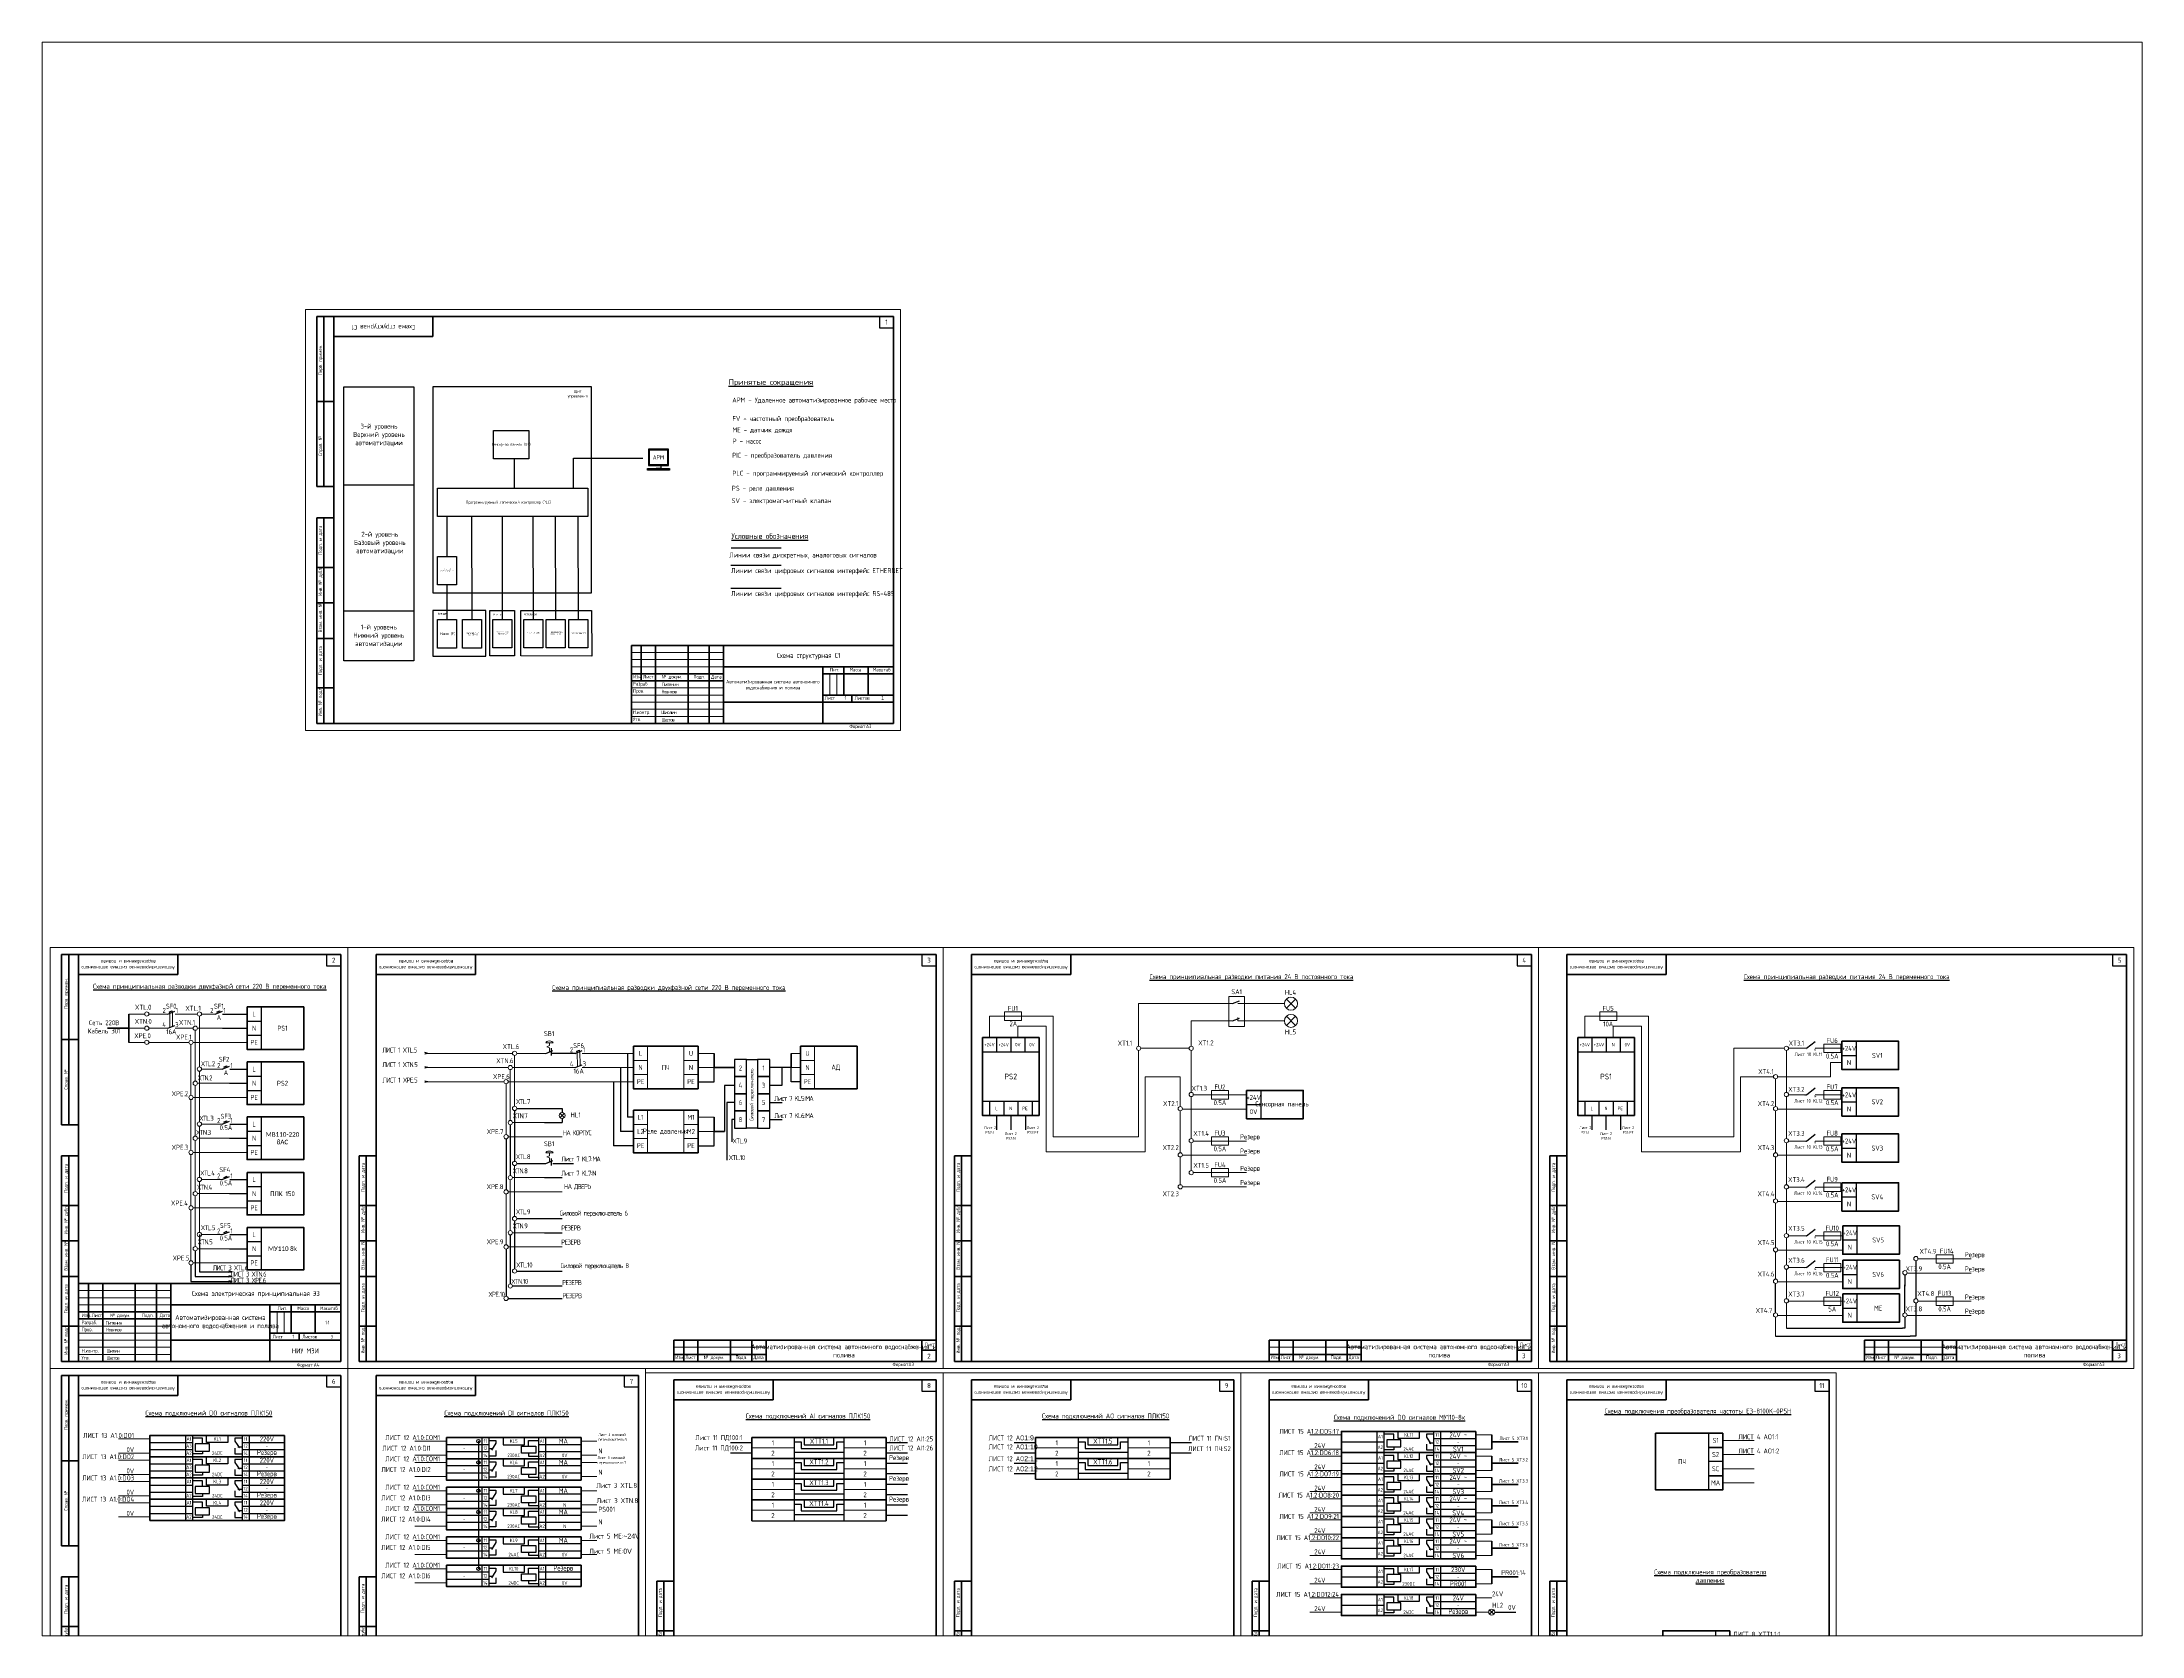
# Paper-space layout 'Лист1' of a CAD drawing. Header units: millimetres. Extents: x 26 to 231, y 20 to 176.
# The model-space entities are those that its viewports show. They can reach past a viewport. Long polylines and large blocks are cut down to what shows.
import ezdxf

# ---------------------------------------------------------------- set-up
doc = ezdxf.new("R2010")
doc.units = ezdxf.units.MM
for name, pattern in [('CENTER2', [28.575, 19.05, -3.175, 3.175, -3.175]), ('HIDDEN', [9.525, 6.35, -3.175]), ('K5LT_BASIC', [0]), ('K5LT_THIN', [0])]:
    doc.linetypes.add(name, pattern=pattern)
doc.layers.add('Линии RS485', color=1, linetype='RS485')
doc.layers.add('Основная', color=7, linetype='Continuous', lineweight=30)
doc.layers.add('Стерка', color=7, linetype='Continuous', lineweight=15)
doc.styles.get("Standard").update_dxf_attribs({"font": 'arial.ttf'})
doc.styles.add('Аннотативный', font='arial.ttf')
doc.styles.add('ГОСТ В', font='GOST_0.TTF', dxfattribs={"height": 3.5})
doc.styles.add('ГОСТ тип А', font='GOST_0.TTF', dxfattribs={"height": 3.5})
doc.styles.add('ГОСТ тип В', font='GOST_0.TTF')
doc.linetypes.add('RS485', pattern='A,3,-0.5,["RS",Standard,S=0.5,R=0,X=-0.1,Y=-0.05],-1.5', length=5)
doc.linetypes.add('витая пара', pattern='A,3,-0.5,["FX",Standard,S=0.5,R=0,X=-0.1,Y=-0.05],-1.5', length=5)

# ---------------------------------------------------------------- blocks, each defined once
blk = doc.blocks.new('A3')
at = {"linetype": 'K5LT_THIN', "lineweight": 18}
for p, q in [((0, 0), (0, 297)), ((0, 297), (420, 297)), ((420, 297), (420, 0)), ((230, 55), (295, 55)), ((230, 50), (295, 50)), ((230, 45), (295, 45)), ((230, 30), (295, 30)), ((370, 25), (370, 40)), ((375, 25), (375, 40)), ((230, 25), (295, 25)), ((230, 20), (295, 20)), ((230, 15), (295, 15)), ((420, 0), (0, 0)), ((230, 10), (295, 10))]:
    blk.add_line(p, q, dxfattribs=at)
at = {"linetype": 'K5LT_BASIC', "lineweight": 40}
for p, q in [((8, 172), (8, 292)), ((20, 292), (8, 292)), ((13, 172), (13, 292)), ((20, 5), (20, 292)), ((20, 292), (415, 292)), ((90, 292), (90, 278)), ((415, 292), (415, 5)), ((90, 278), (20, 278)), ((20, 232), (8, 232)), ((20, 172), (8, 172)), ((8, 5), (8, 150)), ((20, 150), (8, 150)), ((13, 5), (13, 150)), ((20, 115), (8, 115)), ((20, 90), (8, 90)), ((20, 65), (8, 65)), ((230, 60), (415, 60)), ((230, 5), (230, 60)), ((237, 35), (237, 60)), ((247, 5), (247, 60)), ((270, 5), (270, 60)), ((285, 5), (285, 60)), ((295, 5), (295, 60)), ((295, 45), (415, 45)), ((365, 5), (365, 45)), ((380, 25), (380, 45)), ((397, 25), (397, 45)), ((20, 30), (8, 30)), ((230, 40), (295, 40)), ((230, 35), (295, 35)), ((365, 40), (380, 40)), ((380, 40), (415, 40)), ((295, 20), (365, 20)), ((365, 25), (415, 25)), ((365, 20), (415, 20)), ((385.6, 20), (385.6, 25)), ((20, 5), (8, 5)), ((415, 5), (20, 5))]:
    blk.add_line(p, q, dxfattribs=at)
at = {"style": 'ГОСТ тип А'}
blk.add_text('Масштаб', height=2.5, dxfattribs=at).set_placement((400.4, 41.7))
at = {"char_height": 2.5, "attachment_point": 1, "rotation": 90, "style": 'ГОСТ тип А'}
for s, insert in [('Перв. примен.', (9.2, 250.6)), ('Справ. №', (9.2, 193.7)), ('Подп. и дата', (9.2, 124)), ('Инв. № дубл.', (9.2, 95)), ('Взам. инв. №', (9.2, 69.2)), ('Подп. и дата', (9.2, 39)), ('Инв. № подл.', (9.2, 10))]:
    blk.add_mtext(s, dxfattribs=dict(at, insert=insert))
at = {"char_height": 2.5, "attachment_point": 1, "style": 'ГОСТ тип А'}
for s, insert in [('Разраб.', (231.2, 34.2)), ('Изм.', (231.3, 39.2)), ('Лист', (238.3, 39.2)), ('№ докум.', (251.4, 39.2)), ('Подп.', (273.8, 39.2)), ('Дата', (286.3, 39.2)), ('Лит.', (370, 44.2)), ('Масса', (384, 44.2)), ('Пров.', (231.2, 29.2)), ('Лист', (366.4, 24.2)), ('1', (380.5, 24.2)), ('Листов', (387.5, 24.2)), ('Утв.', (231.2, 9.2)), ('Н.контр.', (231.2, 14.2)), ('Формат', (383.9, 4.2)), ('A3', (395.5, 4.2))]:
    blk.add_mtext(s, dxfattribs=dict(at, insert=insert))
blk = doc.blocks.new('A3-2')
at = {"linetype": 'K5LT_THIN', "lineweight": 18}
for p, q in [((420, 0), (420, 297)), ((420, 297), (840, 297)), ((840, 297), (840, 0)), ((650, 15), (715, 15)), ((840, 0), (420, 0))]:
    blk.add_line(p, q, dxfattribs=at)
at = {"linetype": 'K5LT_BASIC', "lineweight": 40}
for p, q in [((440, 5), (440, 292)), ((440, 292), (835, 292)), ((510, 292), (510, 278)), ((835, 292), (835, 5)), ((510, 278), (440, 278)), ((428, 5), (428, 150)), ((440, 150), (428, 150)), ((433, 5), (433, 150)), ((440, 115), (428, 115)), ((440, 90), (428, 90)), ((440, 65), (428, 65)), ((440, 30), (428, 30)), ((650, 20), (835, 20)), ((650, 5), (650, 20)), ((657, 5), (657, 20)), ((667, 5), (667, 20)), ((690, 5), (690, 20)), ((705, 5), (705, 20)), ((715, 5), (715, 20)), ((825, 5), (825, 20)), ((440, 5), (428, 5)), ((835, 5), (440, 5)), ((650, 10), (657, 10)), ((657, 10), (667, 10)), ((667, 10), (690, 10)), ((690, 10), (705, 10)), ((705, 10), (715, 10)), ((825, 13), (835, 13))]:
    blk.add_line(p, q, dxfattribs=at)
at = {"char_height": 2.5, "attachment_point": 1, "rotation": 90, "style": 'ГОСТ тип А'}
for s, insert in [('Подп. и дата', (429.3, 124.6)), ('Инв. № дубл.', (429.3, 95.6)), ('Взам. инв. №', (429.3, 69.8)), ('Подп. и дата', (429.3, 39.6)), ('Инв. № подл.', (429.3, 10.6))]:
    blk.add_mtext(s, dxfattribs=dict(at, insert=insert))
at = {"char_height": 2.5, "attachment_point": 1, "style": 'ГОСТ тип А'}
for s, insert in [('Лист', (827, 18.2)), ('Изм.', (651, 9.2)), ('Лист', (658, 9.2)), ('№ докум.', (671.1, 9.2)), ('Подп.', (693.5, 9.2)), ('Дата', (706, 9.2)), ('Формат', (804.3, 4.2)), ('A3', (815.5, 4.2))]:
    blk.add_mtext(s, dxfattribs=dict(at, insert=insert))
blk = doc.blocks.new('A4')
at = {"linetype": 'K5LT_THIN', "lineweight": 18}
for p, q in [((0, 0), (0, 297)), ((0, 297), (210, 297)), ((210, 297), (210, 0)), ((20, 55), (85, 55)), ((20, 50), (85, 50)), ((20, 45), (85, 45)), ((20, 30), (85, 30)), ((160, 25), (160, 40)), ((165, 25), (165, 40)), ((20, 25), (85, 25)), ((20, 20), (85, 20)), ((20, 15), (85, 15)), ((210, 0), (0, 0)), ((20, 10), (85, 10))]:
    blk.add_line(p, q, dxfattribs=at)
at = {"linetype": 'K5LT_BASIC', "lineweight": 40}
for p, q in [((8, 172), (8, 292)), ((20, 292), (8, 292)), ((13, 172), (13, 292)), ((20, 5), (20, 292)), ((20, 292), (205, 292)), ((90, 292), (90, 278)), ((205, 292), (205, 5)), ((90, 278), (20, 278)), ((20, 232), (8, 232)), ((20, 172), (8, 172)), ((8, 5), (8, 150)), ((20, 150), (8, 150)), ((13, 5), (13, 150)), ((20, 115), (8, 115)), ((20, 90), (8, 90)), ((20, 65), (8, 65)), ((20, 60), (205, 60)), ((20, 5), (20, 60)), ((27, 35), (27, 60)), ((37, 5), (37, 60)), ((60, 5), (60, 60)), ((75, 5), (75, 60)), ((85, 5), (85, 60)), ((85, 45), (205, 45)), ((155, 5), (155, 45)), ((170, 25), (170, 45)), ((187, 25), (187, 45)), ((20, 30), (8, 30)), ((20, 40), (85, 40)), ((20, 35), (85, 35)), ((155, 40), (170, 40)), ((170, 40), (205, 40)), ((85, 20), (155, 20)), ((155, 25), (205, 25)), ((155, 20), (205, 20)), ((175.6, 20), (175.6, 25)), ((20, 5), (8, 5)), ((205, 5), (20, 5))]:
    blk.add_line(p, q, dxfattribs=at)
at = {"char_height": 2.5, "attachment_point": 1, "rotation": 90, "style": 'ГОСТ тип А'}
for s, insert in [('Перв. примен.', (9.8, 253.7)), ('Справ. №', (9.8, 196.8)), ('Подп. и дата', (9.8, 123.9)), ('Инв. № дубл.', (9.8, 94.8)), ('Взам. инв. №', (9.8, 69)), ('Подп. и дата', (9.8, 38.9)), ('Инв. № подл.', (9.8, 9.8))]:
    blk.add_mtext(s, dxfattribs=dict(at, insert=insert))
at = {"char_height": 2.5, "attachment_point": 1, "style": 'ГОСТ тип А'}
for s, insert in [('Разраб.', (22.1, 33.8)), ('Изм.', (22.2, 38.8)), ('Лист', (29.2, 38.8)), ('№ докум.', (42.3, 38.8)), ('Подп.', (64.7, 38.8)), ('Дата', (77.2, 38.8)), ('Лит.', (160.4, 43.8)), ('Масса', (174.4, 43.8)), ('Масштаб', (190.4, 43.8)), ('Пров.', (22.1, 28.8)), ('Лист', (156.8, 23.8)), ('1', (170.9, 23.8)), ('Листов', (177.8, 23.8)), ('Утв.', (22.1, 8.8)), ('Н.контр.', (22.1, 13.8)), ('Формат', (174, 3.8)), ('A4', (185.9, 3.8))]:
    blk.add_mtext(s, dxfattribs=dict(at, insert=insert))
blk = doc.blocks.new('A4-2')
at = {"linetype": 'K5LT_THIN', "lineweight": 18}
for p, q in [((210, 0), (210, 297)), ((210, 297), (420, 297)), ((420, 297), (420, 0)), ((230, 15), (295, 15)), ((420, 0), (210, 0))]:
    blk.add_line(p, q, dxfattribs=at)
at = {"linetype": 'K5LT_BASIC', "lineweight": 40}
for p, q in [((230, 5), (230, 292)), ((230, 292), (415, 292)), ((300, 292), (300, 278)), ((415, 292), (415, 5)), ((300, 278), (230, 278)), ((218, 5), (218, 150)), ((230, 150), (218, 150)), ((223, 5), (223, 150)), ((230, 115), (218, 115)), ((230, 90), (218, 90)), ((230, 65), (218, 65)), ((230, 30), (218, 30)), ((230, 20), (415, 20)), ((230, 5), (230, 20)), ((237, 5), (237, 20)), ((247, 5), (247, 20)), ((270, 5), (270, 20)), ((285, 5), (285, 20)), ((295, 5), (295, 20)), ((405, 5), (405, 20)), ((230, 5), (218, 5)), ((230, 10), (237, 10)), ((415, 5), (230, 5)), ((237, 10), (247, 10)), ((247, 10), (270, 10)), ((270, 10), (285, 10)), ((285, 10), (295, 10)), ((405, 13), (415, 13))]:
    blk.add_line(p, q, dxfattribs=at)
at = {"char_height": 2.5, "attachment_point": 1, "rotation": 90, "style": 'ГОСТ тип А'}
for s, insert in [('Подп. и дата', (219.1, 124.6)), ('Инв. № дубл.', (219.1, 95.5)), ('Взам. инв. №', (219.1, 69.8)), ('Подп. и дата', (219.1, 39.6)), ('Инв. № подл.', (219.1, 10.5))]:
    blk.add_mtext(s, dxfattribs=dict(at, insert=insert))
at = {"char_height": 2.5, "attachment_point": 1, "style": 'ГОСТ тип А'}
for s, insert in [('Лист', (406.7, 18.2)), ('Изм.', (231.9, 9.2)), ('Лист', (238.9, 9.2)), ('№ докум.', (252, 9.2)), ('Подп.', (274.5, 9.2)), ('Дата', (286.9, 9.2)), ('Формат', (383.8, 4.2)), ('A4', (395.5, 4.2))]:
    blk.add_mtext(s, dxfattribs=dict(at, insert=insert))

msp = doc.modelspace()

# ---------------------------------------------------------------- linework, layer by layer
for p, q in [((4105, 1742), (4105, 1734)), ((4105, 1734), (4115, 1734)), ((3949.097, 1636.918), (3947.497, 1636.918)), ((3949.097, 1636.918), (3947.497, 1636.918)), ((3950.697, 1634.918), (3947.497, 1634.918)), ((3950.697, 1634.918), (3947.497, 1634.918)), ((3950.697, 1636.918), (3950.697, 1634.918)), ((3800.013, 1572.702), (3800.013, 1600.879)), ((3817.602, 1528.209), (3817.526, 1600.897)), ((3839.046, 1528.32), (3838.97, 1600.92)), ((3860.848, 1528.32), (3860.772, 1600.943)), ((3876.65, 1528.32), (3876.574, 1600.959)), ((3892.597, 1528.32), (3892.521, 1600.976)), ((4000.399, 1578.881), (4035.771, 1578.881)), ((3800.013, 1528.209), (3800.013, 1552.702)), ((3715, 1292), (3715, 1284)), ((4135, 1292), (4135, 1284)), ((4145, 1020), (4145, 1292)), ((4555, 1292), (4555, 1284)), ((4975, 1292), (4975, 1284)), ((3715, 1284), (3725, 1284)), ((4135, 1284), (4145, 1284)), ((4555, 1284), (4565, 1284)), ((4975, 1284), (4985, 1284)), ((4354.161, 1257.364), (4359.161, 1259.364)), ((4354.161, 1245.212), (4359.161, 1247.212)), ((4759.103, 1225.864), (4765.315, 1230.753)), ((3786.504, 1222.33), (3784.223, 1222.803)), ((3786.504, 1222.33), (3784.223, 1221.856)), ((3869.673, 1222.33), (3874.673, 1224.33)), ((3873.483, 1225.914), (3873.483, 1220.869)), ((3890.275, 1222.33), (3873.483, 1222.33)), ((3890.275, 1222.33), (3895.275, 1224.33)), ((3891.515, 1223.826), (3893.384, 1224.573)), ((3891.86, 1222.964), (3891.515, 1223.826)), ((3893.729, 1223.711), (3893.384, 1224.573)), ((3927.34, 1222.33), (3927.34, 1177.194)), ((3786.504, 1212.33), (3784.223, 1212.803)), ((3786.504, 1212.33), (3784.223, 1211.856)), ((3786.504, 1202.33), (3784.223, 1202.803)), ((3786.504, 1202.33), (3784.223, 1201.856)), ((3890.318, 1212.33), (3895.318, 1214.33)), ((3917.462, 1202.33), (3917.462, 1157.194)), ((3922.401, 1212.33), (3922.401, 1167.194)), ((3977.055, 1202.33), (3988.315, 1202.33)), ((3988.315, 1202.33), (3988.315, 1212.33)), ((4042.694, 1212.33), (4027.596, 1212.33)), ((4036.344, 1199.851), (4036.344, 1212.33)), ((4042.694, 1202.33), (4042.694, 1212.33)), ((4049.237, 1202.33), (4042.694, 1202.33)), ((4002.675, 1199.741), (3995.594, 1199.741)), ((3995.594, 1199.741), (3995.594, 1167.194)), ((4002.675, 1187.737), (3997.299, 1187.737)), ((3997.299, 1187.737), (3997.299, 1147.046)), ((4027.596, 1199.851), (4036.344, 1199.851)), ((4027.596, 1187.737), (4036.344, 1187.737)), ((4759.103, 1193.05), (4765.315, 1197.938)), ((3844.592, 1171.985), (3844.592, 1136.14)), ((3847.571, 1181.985), (3847.571, 1146.14)), ((3849.071, 1183.485), (3881.155, 1183.485)), ((3868.732, 1173.485), (3881.155, 1173.485)), ((3881.155, 1183.485), (3881.155, 1180.612)), ((3881.155, 1176.358), (3881.155, 1173.485)), ((3931.48, 1177.194), (3927.34, 1177.194)), ((4002.675, 1175.622), (4000.911, 1175.622)), ((4000.911, 1175.622), (4000.911, 1160.019)), ((4027.596, 1175.622), (4036.344, 1175.622)), ((4187.67, 1178.486), (4187.67, 1168.389)), ((4197.69, 1178.486), (4197.69, 1168.389)), ((4207.983, 1178.486), (4207.983, 1168.389)), ((4607.63, 1178.486), (4607.63, 1168.389)), ((4617.65, 1178.486), (4617.65, 1168.389)), ((4627.942, 1178.486), (4627.942, 1168.389)), ((3841.592, 1161.985), (3841.592, 1126.14)), ((3931.48, 1157.194), (3917.462, 1157.194)), ((3931.48, 1167.194), (3922.401, 1167.194)), ((3977.055, 1157.194), (3988.315, 1157.194)), ((3988.315, 1157.194), (3988.315, 1167.194)), ((4759.103, 1160.484), (4765.315, 1165.373)), ((3849.071, 1144.64), (3869.607, 1144.64)), ((3869.673, 1144.666), (3874.673, 1146.666)), ((3873.483, 1148.25), (3873.483, 1143.205)), ((3874.592, 1144.652), (3889.262, 1144.652)), ((3868.732, 1134.64), (3881.155, 1134.64)), ((4759.063, 1127.919), (4765.274, 1132.808)), ((3847.571, 1104.295), (3847.571, 1070.295)), ((3849.071, 1105.795), (3881.155, 1105.795)), ((4759.103, 1093.51), (4765.315, 1098.398)), ((3622.277, 1083.113), (3622.277, 1065.005)), ((3625.255, 1094.553), (3625.255, 1068.129)), ((3841.592, 1084.295), (3841.592, 1050.986)), ((3844.592, 1094.295), (3844.592, 1059.757)), ((3868.732, 1095.795), (3881.155, 1095.795)), ((3619.277, 1073.113), (3619.277, 1061.314)), ((3625.255, 1068.129), (3648.379, 1068.129)), ((3648.379, 1068.129), (3646.099, 1068.603)), ((3648.379, 1068.129), (3646.099, 1067.656)), ((3849.071, 1068.795), (3881.155, 1068.795)), ((4759.103, 1071.216), (4765.315, 1076.104)), ((4836.265, 1076.063), (4836.277, 1049.273)), ((3619.277, 1061.314), (3648.379, 1061.314)), ((3622.277, 1065.005), (3648.379, 1065.005)), ((3648.379, 1065.005), (3646.099, 1065.478)), ((3648.379, 1065.005), (3646.099, 1064.531)), ((3648.379, 1061.314), (3646.099, 1061.788)), ((3648.379, 1061.314), (3646.099, 1060.84)), ((3846.092, 1058.257), (3881.155, 1058.257)), ((4737.273, 1039.273), (4737.273, 1060.059)), ((4828.562, 1066.063), (4828.562, 1058.225)), ((4828.579, 1039.273), (4828.579, 1059.093)), ((3843.092, 1049.486), (3881.155, 1049.486)), ((4836.282, 1046.273), (4836.282, 1022.859)), ((4737.273, 1022.859), (4832.207, 1022.859)), ((4744.976, 1028.435), (4826.814, 1028.435)), ((4828.579, 1028.435), (4826.814, 1028.435)), ((4828.579, 1036.273), (4828.579, 1028.435)), ((4836.282, 1022.859), (4832.207, 1022.859)), ((3715, 995), (3715, 987)), ((3925, 995), (3925, 987)), ((3715, 987), (3725, 987)), ((3925, 987), (3935, 987)), ((4135, 992), (4135, 984)), ((4135, 984), (4145, 984)), ((4345, 992), (4345, 984)), ((4345, 984), (4355, 984)), ((4555, 992), (4555, 984)), ((4555, 984), (4565, 984)), ((4765, 992), (4765, 984)), ((4765, 984), (4775, 984)), ((3822.088, 948.815), (3822.088, 933.815)), ((3824.486, 951.315), (3824.486, 946.315)), ((3822.088, 935.03), (3822.088, 913.815)), ((4014.879, 936.662), (4109.879, 936.662)), ((4215.17, 936.662), (4310.17, 936.662)), ((4430.923, 948.222), (4460.923, 948.222)), ((4014.879, 922.008), (4109.879, 922.008)), ((4215.17, 922.008), (4310.17, 922.008)), ((4430.923, 933.222), (4460.923, 933.222)), ((3822.088, 913.815), (3822.088, 898.815)), ((4014.879, 907.355), (4109.879, 907.355)), ((4430.923, 918.222), (4460.923, 918.222)), ((3822.088, 898.815), (3822.088, 878.815)), ((4014.879, 892.702), (4109.879, 892.702)), ((4430.923, 903.222), (4460.923, 903.222)), ((3822.088, 878.815), (3822.088, 858.815)), ((4430.923, 888.222), (4460.923, 888.222)), ((4430.923, 873.222), (4460.923, 873.222)), ((4430.923, 853.222), (4460.923, 853.222)), ((4430.923, 833.222), (4460.923, 833.222)), ((4539.19, 828.222), (4554.153, 828.222)), ((4694.994, 815.104), (4694.994, 785.104)), ((4704.994, 815.104), (4704.994, 810.104)), ((4704.994, 805.104), (4694.994, 805.104)), ((4694.994, 805.104), (4704.994, 805.104)), ((4712.494, 810.104), (4704.994, 810.104))]:
    msp.add_line(p, q)
at = {"linetype": 'CENTER2'}
for p, q in [((3776.48, 1622.947), (3727.202, 1622.947)), ((3776.48, 1534.215), (3727.202, 1534.215))]:
    msp.add_line(p, q, dxfattribs=at)
at = {"lineweight": 50}
for p, q in [((3575.353, 1250.069), (3575.353, 1230.069)), ((3988.315, 1212.33), (3988.315, 1222.33)), ((4042.694, 1212.33), (4042.694, 1222.33)), ((3988.315, 1212.33), (4002.675, 1212.33)), ((3988.315, 1167.194), (3988.315, 1177.194)), ((3988.315, 1167.194), (3995.594, 1167.194))]:
    msp.add_line(p, q, dxfattribs=at)
at = {"color": 7}
for p, q in [((3602.84, 1250.069), (3607.84, 1252.069)), ((3604.079, 1251.565), (3605.948, 1252.312)), ((3604.424, 1250.703), (3604.079, 1251.565)), ((3606.293, 1251.45), (3605.948, 1252.312)), ((3636.447, 1250.069), (3641.447, 1252.069)), ((3637.687, 1251.565), (3639.556, 1252.312)), ((3638.032, 1250.703), (3637.687, 1251.565)), ((3639.901, 1251.45), (3639.556, 1252.312)), ((3641.472, 1250.069), (3658.839, 1250.069)), ((3658.839, 1245.069), (3668.839, 1245.069)), ((3668.839, 1255.069), (3668.839, 1225.069)), ((3602.882, 1240.069), (3607.882, 1242.069)), ((3641.493, 1240.069), (3658.839, 1240.069)), ((3658.839, 1235.069), (3668.839, 1235.069)), ((4187.69, 1233.486), (4187.69, 1223.486)), ((4197.69, 1233.486), (4197.69, 1223.486)), ((4207.69, 1233.486), (4207.69, 1223.486)), ((4607.69, 1233.486), (4607.69, 1223.486)), ((4617.69, 1233.486), (4617.69, 1223.486)), ((4627.69, 1233.486), (4627.69, 1223.486)), ((4794.073, 1230.864), (4794.073, 1210.864)), ((3668.839, 1216.224), (3668.839, 1186.224)), ((4177.69, 1223.486), (4217.69, 1223.486)), ((4597.69, 1223.486), (4637.69, 1223.486)), ((4784.073, 1220.864), (4794.073, 1220.864)), ((3641.392, 1211.224), (3646.392, 1213.224)), ((3642.631, 1212.72), (3644.501, 1213.467)), ((3642.976, 1211.858), (3642.631, 1212.72)), ((3644.845, 1212.605), (3644.501, 1213.467)), ((3646.416, 1201.224), (3658.839, 1201.224)), ((3646.795, 1211.224), (3658.839, 1211.224)), ((3658.839, 1206.224), (3668.839, 1206.224)), ((3658.839, 1196.224), (3668.839, 1196.224)), ((4177.69, 1188.486), (4217.69, 1188.486)), ((4182.69, 1188.486), (4182.69, 1178.486)), ((4192.69, 1188.486), (4192.69, 1178.486)), ((4202.69, 1188.486), (4202.69, 1178.486)), ((4212.69, 1188.486), (4212.69, 1178.486)), ((4364.073, 1186.206), (4374.073, 1186.206)), ((4374.073, 1196.206), (4374.073, 1176.206)), ((4597.69, 1188.486), (4637.69, 1188.486)), ((4602.69, 1188.486), (4602.69, 1178.486)), ((4612.69, 1188.486), (4612.69, 1178.486)), ((4622.69, 1188.486), (4622.69, 1178.486)), ((4632.69, 1188.486), (4632.69, 1178.486)), ((4784.073, 1188.05), (4794.073, 1188.05)), ((4794.073, 1198.05), (4794.073, 1178.05)), ((3641.392, 1172.44), (3646.392, 1174.44)), ((3642.631, 1173.936), (3644.501, 1174.683)), ((3642.976, 1173.074), (3642.631, 1173.936)), ((3644.845, 1173.821), (3644.501, 1174.683)), ((3646.795, 1172.44), (3658.839, 1172.44)), ((3668.839, 1177.44), (3668.839, 1147.44)), ((3646.416, 1162.44), (3658.839, 1162.44)), ((3658.839, 1167.44), (3668.839, 1167.44)), ((3658.839, 1157.44), (3668.839, 1157.44)), ((4794.073, 1165.484), (4794.073, 1145.484)), ((4784.073, 1155.484), (4794.073, 1155.484)), ((3641.392, 1133.365), (3646.392, 1135.365)), ((3642.631, 1134.861), (3644.501, 1135.608)), ((3642.976, 1133.999), (3642.631, 1134.861)), ((3644.845, 1134.746), (3644.501, 1135.608)), ((3646.795, 1133.365), (3658.839, 1133.365)), ((3658.839, 1128.365), (3668.839, 1128.365)), ((3668.839, 1138.365), (3668.839, 1108.365)), ((4794.073, 1131.075), (4794.073, 1111.075)), ((3646.416, 1123.365), (3658.839, 1123.365)), ((3658.839, 1118.365), (3668.839, 1118.365)), ((4784.073, 1121.075), (4794.073, 1121.075)), ((3641.392, 1094.553), (3646.392, 1096.553)), ((3642.631, 1096.048), (3644.501, 1096.796)), ((3644.845, 1095.934), (3644.501, 1096.796)), ((3668.839, 1099.553), (3668.839, 1069.553)), ((4794.662, 1100.678), (4794.662, 1080.678)), ((3642.976, 1095.186), (3642.631, 1096.048)), ((3646.416, 1084.553), (3658.839, 1084.553)), ((3646.795, 1094.553), (3658.839, 1094.553)), ((3658.839, 1089.553), (3668.839, 1089.553)), ((4784.662, 1090.678), (4794.662, 1090.678)), ((3658.839, 1079.553), (3668.839, 1079.553)), ((4794.662, 1076.434), (4794.662, 1056.434)), ((4784.662, 1066.434), (4794.662, 1066.434)), ((4794.662, 1052.648), (4794.662, 1032.648)), ((4784.662, 1042.648), (4794.662, 1042.648)), ((3615.332, 952.847), (3615.332, 937.847)), ((3620.332, 952.847), (3620.332, 937.847)), ((3627.332, 950.847), (3620.332, 950.847)), ((3627.332, 946.847), (3627.332, 950.847)), ((3630.332, 947.847), (3630.332, 952.847)), ((3645.332, 952.847), (3645.332, 947.847)), ((3655.332, 950.847), (3650.332, 950.847)), ((3650.332, 950.847), (3650.332, 948.847)), ((3650.332, 948.847), (3653.562, 944.001)), ((3655.332, 952.847), (3655.332, 937.847)), ((3660.332, 952.847), (3660.332, 937.847)), ((3824.486, 951.315), (3824.486, 936.315)), ((3829.486, 951.315), (3829.486, 936.315)), ((3829.486, 949.315), (3834.486, 949.315)), ((3834.486, 949.315), (3834.486, 947.315)), ((3839.486, 951.315), (3839.486, 946.315)), ((3854.486, 946.315), (3854.486, 951.315)), ((3857.486, 945.315), (3857.486, 949.315)), ((3857.486, 949.315), (3864.486, 949.315)), ((3864.486, 951.315), (3864.486, 936.315)), ((3869.486, 951.315), (3869.486, 936.315)), ((4044.879, 951.315), (4044.879, 943.988)), ((4044.879, 948.315), (4049.879, 948.315)), ((4049.879, 948.315), (4049.879, 943.511)), ((4051.879, 951.315), (4051.879, 946.315)), ((4072.879, 946.315), (4072.879, 951.315)), ((4074.879, 943.511), (4074.879, 948.315)), ((4074.879, 948.315), (4079.879, 948.315)), ((4079.879, 951.315), (4079.879, 943.988)), ((4245.17, 951.315), (4245.17, 943.988)), ((4245.17, 948.315), (4250.17, 948.315)), ((4250.17, 948.315), (4250.17, 943.511)), ((4252.17, 951.315), (4252.17, 946.315)), ((4273.17, 946.315), (4273.17, 951.315)), ((4275.17, 943.511), (4275.17, 948.315)), ((4275.17, 948.315), (4280.17, 948.315)), ((4280.17, 951.315), (4280.17, 943.988)), ((4455.923, 955.722), (4455.923, 940.722)), ((4460.923, 955.722), (4460.923, 940.722)), ((4467.923, 953.722), (4460.923, 953.722)), ((4467.923, 949.722), (4467.923, 953.722)), ((4470.923, 950.722), (4470.923, 955.722)), ((4485.923, 950.722), (4470.923, 950.722)), ((4485.923, 955.722), (4485.923, 950.722)), ((4495.923, 953.722), (4490.923, 953.722)), ((4490.923, 953.722), (4490.923, 951.722)), ((4490.923, 951.722), (4494.154, 946.876)), ((4495.923, 955.722), (4495.923, 940.722)), ((4495.923, 950.722), (4525.923, 950.722)), ((4500.923, 955.722), (4500.923, 940.722)), ((4689.986, 954.369), (4689.986, 914.369)), ((3590.332, 947.847), (3620.332, 947.847)), ((3590.332, 942.847), (3620.332, 942.847)), ((3615.332, 937.847), (3615.332, 922.847)), ((3627.332, 939.847), (3620.332, 939.847)), ((3620.332, 937.847), (3620.332, 922.847)), ((3627.332, 935.847), (3620.332, 935.847)), ((3627.332, 941.847), (3627.332, 939.847)), ((3627.332, 931.847), (3627.332, 935.847)), ((3645.332, 947.847), (3630.332, 947.847)), ((3630.332, 932.847), (3630.332, 937.847)), ((3645.332, 937.847), (3645.332, 932.847)), ((3650.332, 943.847), (3650.332, 939.847)), ((3650.332, 939.847), (3655.332, 939.847)), ((3655.332, 935.847), (3650.332, 935.847)), ((3650.332, 935.847), (3650.332, 933.847)), ((3650.332, 933.847), (3653.562, 929.001)), ((3652.332, 944.847), (3655.332, 944.847)), ((3655.332, 947.847), (3685.332, 947.847)), ((3655.332, 942.847), (3685.332, 942.847)), ((3655.332, 937.847), (3655.332, 922.847)), ((3660.332, 937.847), (3660.332, 922.847)), ((3829.486, 946.315), (3799.486, 946.315)), ((3829.486, 941.315), (3799.486, 941.315)), ((3824.486, 936.315), (3824.486, 921.315)), ((3832.486, 943.315), (3829.486, 943.315)), ((3834.486, 938.315), (3829.486, 938.315)), ((3829.486, 936.315), (3829.486, 921.315)), ((3829.486, 934.315), (3834.486, 934.315)), ((3834.486, 947.315), (3831.256, 942.468)), ((3834.486, 942.315), (3834.486, 938.315)), ((3834.486, 934.315), (3834.486, 932.315)), ((3839.486, 946.315), (3854.486, 946.315)), ((3839.486, 936.315), (3839.486, 931.315)), ((3854.486, 931.315), (3854.486, 936.315)), ((3857.486, 940.315), (3857.486, 938.315)), ((3857.486, 938.315), (3864.486, 938.315)), ((3857.486, 930.315), (3857.486, 934.315)), ((3857.486, 934.315), (3864.486, 934.315)), ((3894.486, 946.315), (3864.486, 946.315)), ((3894.486, 941.315), (3864.486, 941.315)), ((3864.486, 936.315), (3864.486, 921.315)), ((3869.486, 936.315), (3869.486, 921.315)), ((4014.879, 947.651), (3999.879, 947.651)), ((4014.879, 940.325), (3999.879, 940.325)), ((4044.879, 943.988), (4044.879, 936.662)), ((4044.879, 940.988), (4074.879, 940.988)), ((4044.879, 936.662), (4044.879, 929.335)), ((4044.879, 933.662), (4049.879, 933.662)), ((4049.879, 943.511), (4074.879, 943.511)), ((4049.879, 933.662), (4049.879, 928.858)), ((4051.879, 946.315), (4072.879, 946.315)), ((4051.879, 936.662), (4051.879, 931.662)), ((4072.879, 931.662), (4072.879, 936.662)), ((4074.879, 940.988), (4079.879, 940.988)), ((4074.879, 928.858), (4074.879, 933.662)), ((4074.879, 933.662), (4079.879, 933.662)), ((4079.879, 943.988), (4079.879, 936.662)), ((4079.879, 936.662), (4079.879, 929.335)), ((4124.879, 947.651), (4109.879, 947.651)), ((4124.879, 940.325), (4109.879, 940.325)), ((4215.17, 947.651), (4200.17, 947.651)), ((4215.17, 940.325), (4200.17, 940.325)), ((4245.17, 943.988), (4245.17, 936.662)), ((4245.17, 940.988), (4275.17, 940.988)), ((4245.17, 936.662), (4245.17, 929.335)), ((4245.17, 933.662), (4250.17, 933.662)), ((4250.17, 943.511), (4275.17, 943.511)), ((4250.17, 933.662), (4250.17, 928.858)), ((4252.17, 946.315), (4273.17, 946.315)), ((4252.17, 936.662), (4252.17, 931.662)), ((4273.17, 931.662), (4273.17, 936.662)), ((4275.17, 940.988), (4280.17, 940.988)), ((4275.17, 928.858), (4275.17, 933.662)), ((4275.17, 933.662), (4280.17, 933.662)), ((4280.17, 943.988), (4280.17, 936.662)), ((4280.17, 936.662), (4280.17, 929.335)), ((4325.17, 947.651), (4310.17, 947.651)), ((4324.976, 940.325), (4310.17, 940.325)), ((4455.923, 940.722), (4455.923, 925.722)), ((4467.923, 942.722), (4460.923, 942.722)), ((4460.923, 940.722), (4460.923, 925.722)), ((4467.923, 938.722), (4460.923, 938.722)), ((4467.923, 944.722), (4467.923, 942.722)), ((4467.923, 934.722), (4467.923, 938.722)), ((4470.923, 935.722), (4470.923, 940.722)), ((4485.923, 935.722), (4470.923, 935.722)), ((4485.923, 940.722), (4485.923, 935.722)), ((4490.923, 946.722), (4490.923, 942.722)), ((4490.923, 942.722), (4495.923, 942.722)), ((4495.923, 938.722), (4490.923, 938.722)), ((4490.923, 938.722), (4490.923, 936.722)), ((4490.923, 936.722), (4494.154, 931.876)), ((4492.923, 947.722), (4495.923, 947.722)), ((4495.923, 945.722), (4525.923, 945.722)), ((4495.923, 940.722), (4495.923, 925.722)), ((4495.923, 935.722), (4525.923, 935.722)), ((4500.923, 940.722), (4500.923, 925.722)), ((4699.986, 944.369), (4689.986, 944.369)), ((4689.986, 944.369), (4699.986, 944.369)), ((4699.986, 934.369), (4689.986, 934.369)), ((3590.332, 932.847), (3620.332, 932.847)), ((3590.332, 927.847), (3620.332, 927.847)), ((3615.332, 922.847), (3615.332, 907.847)), ((3627.332, 924.847), (3620.332, 924.847)), ((3620.332, 922.847), (3620.332, 907.847)), ((3627.332, 920.847), (3620.332, 920.847)), ((3627.332, 926.847), (3627.332, 924.847)), ((3627.332, 916.847), (3627.332, 920.847)), ((3645.332, 932.847), (3630.332, 932.847)), ((3630.332, 917.847), (3630.332, 922.847)), ((3645.332, 922.847), (3645.332, 917.847)), ((3650.332, 928.847), (3650.332, 924.847)), ((3650.332, 924.847), (3655.332, 924.847)), ((3655.332, 920.847), (3650.332, 920.847)), ((3650.332, 920.847), (3650.332, 918.847)), ((3650.332, 918.847), (3653.562, 914.001)), ((3652.332, 929.847), (3655.332, 929.847)), ((3655.332, 932.847), (3685.332, 932.847)), ((3655.332, 927.847), (3685.332, 927.847)), ((3655.332, 922.847), (3655.332, 907.847)), ((3660.332, 922.847), (3660.332, 907.847)), ((3829.486, 931.315), (3799.486, 931.315)), ((3829.486, 926.315), (3799.486, 926.315)), ((3832.486, 928.315), (3829.486, 928.315)), ((3834.486, 923.315), (3829.486, 923.315)), ((3834.486, 932.315), (3831.256, 927.468)), ((3834.486, 927.315), (3834.486, 923.315)), ((3839.486, 931.315), (3854.486, 931.315)), ((3857.486, 925.315), (3857.486, 923.315)), ((3857.486, 923.315), (3864.486, 923.315)), ((3894.486, 931.315), (3864.486, 931.315)), ((3894.486, 926.315), (3864.486, 926.315)), ((4044.879, 929.335), (4044.879, 922.008)), ((4044.879, 926.335), (4074.879, 926.335)), ((4044.879, 922.008), (4044.879, 914.682)), ((4044.879, 919.008), (4049.879, 919.008)), ((4049.879, 928.858), (4074.879, 928.858)), ((4049.879, 919.008), (4049.879, 914.205)), ((4051.879, 931.662), (4072.879, 931.662)), ((4051.879, 922.008), (4051.879, 917.008)), ((4072.879, 917.008), (4072.879, 922.008)), ((4074.879, 926.335), (4079.879, 926.335)), ((4074.879, 914.205), (4074.879, 919.008)), ((4074.879, 919.008), (4079.879, 919.008)), ((4079.879, 929.335), (4079.879, 922.008)), ((4079.879, 922.008), (4079.879, 914.682)), ((4124.879, 932.998), (4109.879, 932.998)), ((4124.879, 925.672), (4109.879, 925.672)), ((4215.17, 932.998), (4200.17, 932.998)), ((4215.17, 925.672), (4200.17, 925.672)), ((4245.17, 929.335), (4245.17, 922.008)), ((4245.17, 926.335), (4275.17, 926.335)), ((4250.17, 928.858), (4275.17, 928.858)), ((4252.17, 931.662), (4273.17, 931.662)), ((4275.17, 926.335), (4280.17, 926.335)), ((4280.17, 929.335), (4280.17, 922.008)), ((4455.923, 925.722), (4455.923, 910.722)), ((4467.923, 927.722), (4460.923, 927.722)), ((4460.923, 925.722), (4460.923, 910.722)), ((4467.923, 923.722), (4460.923, 923.722)), ((4467.923, 929.722), (4467.923, 927.722)), ((4467.923, 919.722), (4467.923, 923.722)), ((4470.923, 920.722), (4470.923, 925.722)), ((4485.923, 920.722), (4470.923, 920.722)), ((4485.923, 925.722), (4485.923, 920.722)), ((4490.923, 931.722), (4490.923, 927.722)), ((4490.923, 927.722), (4495.923, 927.722)), ((4495.923, 923.722), (4490.923, 923.722)), ((4490.923, 923.722), (4490.923, 921.722)), ((4490.923, 921.722), (4494.154, 916.876)), ((4492.923, 932.722), (4495.923, 932.722)), ((4495.923, 930.722), (4525.923, 930.722)), ((4495.923, 925.722), (4495.923, 910.722)), ((4495.923, 920.722), (4525.923, 920.722)), ((4500.923, 925.722), (4500.923, 910.722)), ((4699.986, 924.369), (4689.986, 924.369)), ((4689.986, 924.369), (4699.986, 924.369)), ((3590.332, 917.847), (3620.332, 917.847)), ((3590.332, 912.847), (3620.332, 912.847)), ((3615.332, 907.847), (3615.332, 892.847)), ((3627.332, 909.847), (3620.332, 909.847)), ((3620.332, 907.847), (3620.332, 892.847)), ((3627.332, 905.847), (3620.332, 905.847)), ((3627.332, 911.847), (3627.332, 909.847)), ((3627.332, 901.847), (3627.332, 905.847)), ((3645.332, 917.847), (3630.332, 917.847)), ((3630.332, 902.847), (3630.332, 907.847)), ((3645.332, 907.847), (3645.332, 902.847)), ((3650.332, 913.847), (3650.332, 909.847)), ((3650.332, 909.847), (3655.332, 909.847)), ((3655.332, 905.847), (3650.332, 905.847)), ((3650.332, 905.847), (3650.332, 903.847)), ((3650.332, 903.847), (3653.562, 899.001)), ((3652.332, 914.847), (3655.332, 914.847)), ((3655.332, 917.847), (3685.332, 917.847)), ((3655.332, 912.847), (3685.332, 912.847)), ((3655.332, 907.847), (3655.332, 892.847)), ((3660.332, 907.847), (3660.332, 892.847)), ((3829.486, 911.315), (3799.486, 911.315)), ((3829.486, 906.315), (3799.486, 906.315)), ((3824.486, 916.315), (3824.486, 901.315)), ((3829.486, 916.315), (3829.486, 901.315)), ((3829.486, 914.315), (3834.486, 914.315)), ((3832.486, 908.315), (3829.486, 908.315)), ((3834.486, 912.315), (3831.256, 907.468)), ((3834.486, 914.315), (3834.486, 912.315)), ((3834.486, 907.315), (3834.486, 903.315)), ((3839.486, 916.315), (3839.486, 911.315)), ((3839.486, 911.315), (3854.486, 911.315)), ((3854.486, 911.315), (3854.486, 916.315)), ((3857.486, 910.315), (3857.486, 914.315)), ((3857.486, 914.315), (3864.486, 914.315)), ((3857.486, 905.315), (3857.486, 903.315)), ((3864.486, 916.315), (3864.486, 901.315)), ((3894.486, 911.315), (3864.486, 911.315)), ((3894.486, 906.315), (3864.486, 906.315)), ((3869.486, 916.315), (3869.486, 901.315)), ((4044.879, 914.682), (4044.879, 907.355)), ((4044.879, 911.682), (4074.879, 911.682)), ((4044.879, 907.355), (4044.879, 900.029)), ((4044.879, 904.355), (4049.879, 904.355)), ((4049.879, 914.205), (4074.879, 914.205)), ((4049.879, 904.355), (4049.879, 899.552)), ((4051.879, 917.008), (4072.879, 917.008)), ((4051.879, 907.355), (4051.879, 902.355)), ((4072.879, 902.355), (4072.879, 907.355)), ((4074.879, 911.682), (4079.879, 911.682)), ((4074.879, 899.552), (4074.879, 904.355)), ((4074.879, 904.355), (4079.879, 904.355)), ((4079.879, 914.682), (4079.879, 907.355)), ((4079.879, 907.355), (4079.879, 900.029)), ((4124.879, 918.345), (4109.879, 918.345)), ((4124.879, 911.019), (4109.879, 911.019)), ((4455.923, 910.722), (4455.923, 895.722)), ((4467.923, 912.722), (4460.923, 912.722)), ((4460.923, 910.722), (4460.923, 895.722)), ((4467.923, 908.722), (4460.923, 908.722)), ((4467.923, 914.722), (4467.923, 912.722)), ((4467.923, 904.722), (4467.923, 908.722)), ((4470.923, 905.722), (4470.923, 910.722)), ((4485.923, 905.722), (4470.923, 905.722)), ((4485.923, 910.722), (4485.923, 905.722)), ((4490.923, 916.722), (4490.923, 912.722)), ((4490.923, 912.722), (4495.923, 912.722)), ((4495.923, 908.722), (4490.923, 908.722)), ((4490.923, 908.722), (4490.923, 906.722)), ((4490.923, 906.722), (4494.154, 901.876)), ((4492.923, 917.722), (4495.923, 917.722)), ((4495.923, 915.722), (4525.923, 915.722)), ((4495.923, 910.722), (4495.923, 895.722)), ((4495.923, 905.722), (4525.923, 905.722)), ((4500.923, 910.722), (4500.923, 895.722)), ((3590.332, 902.847), (3620.332, 902.847)), ((3590.332, 897.847), (3620.332, 897.847)), ((3627.332, 894.847), (3620.332, 894.847)), ((3627.332, 896.847), (3627.332, 894.847)), ((3645.332, 902.847), (3630.332, 902.847)), ((3650.332, 898.847), (3650.332, 894.847)), ((3650.332, 894.847), (3655.332, 894.847)), ((3652.332, 899.847), (3655.332, 899.847)), ((3655.332, 902.847), (3685.332, 902.847)), ((3655.332, 897.847), (3685.332, 897.847)), ((3829.486, 896.315), (3799.486, 896.315)), ((3829.486, 891.315), (3799.486, 891.315)), ((3824.486, 901.315), (3824.486, 886.315)), ((3834.486, 903.315), (3829.486, 903.315)), ((3829.486, 901.315), (3829.486, 886.315)), ((3829.486, 899.315), (3834.486, 899.315)), ((3832.486, 893.315), (3829.486, 893.315)), ((3834.486, 897.315), (3831.256, 892.468)), ((3834.486, 899.315), (3834.486, 897.315)), ((3834.486, 892.315), (3834.486, 888.315)), ((3839.486, 901.315), (3839.486, 896.315)), ((3839.486, 896.315), (3854.486, 896.315)), ((3854.486, 896.315), (3854.486, 901.315)), ((3857.486, 903.315), (3864.486, 903.315)), ((3857.486, 895.315), (3857.486, 899.315)), ((3857.486, 899.315), (3864.486, 899.315)), ((3857.486, 890.315), (3857.486, 888.315)), ((3864.486, 901.315), (3864.486, 886.315)), ((3894.486, 896.315), (3864.486, 896.315)), ((3894.486, 891.315), (3864.486, 891.315)), ((3869.486, 901.315), (3869.486, 886.315)), ((4044.879, 900.029), (4044.879, 892.702)), ((4044.879, 897.029), (4074.879, 897.029)), ((4049.879, 899.552), (4074.879, 899.552)), ((4051.879, 902.355), (4072.879, 902.355)), ((4074.879, 897.029), (4079.879, 897.029)), ((4079.879, 900.029), (4079.879, 892.702)), ((4124.879, 903.692), (4109.879, 903.692)), ((4124.879, 896.366), (4109.879, 896.366)), ((4455.923, 895.722), (4455.923, 880.722)), ((4467.923, 897.722), (4460.923, 897.722)), ((4460.923, 895.722), (4460.923, 880.722)), ((4467.923, 893.722), (4460.923, 893.722)), ((4467.923, 899.722), (4467.923, 897.722)), ((4467.923, 889.722), (4467.923, 893.722)), ((4470.923, 890.722), (4470.923, 895.722)), ((4485.923, 890.722), (4470.923, 890.722)), ((4485.923, 895.722), (4485.923, 890.722)), ((4490.923, 901.722), (4490.923, 897.722)), ((4490.923, 897.722), (4495.923, 897.722)), ((4495.923, 893.722), (4490.923, 893.722)), ((4490.923, 893.722), (4490.923, 891.722)), ((4490.923, 891.722), (4494.154, 886.876)), ((4492.923, 902.722), (4495.923, 902.722)), ((4495.923, 900.722), (4525.923, 900.722)), ((4495.923, 895.722), (4495.923, 880.722)), ((4495.923, 890.722), (4525.923, 890.722)), ((4500.923, 895.722), (4500.923, 880.722)), ((3829.486, 876.315), (3799.486, 876.315)), ((3824.486, 881.315), (3824.486, 866.315)), ((3834.486, 888.315), (3829.486, 888.315)), ((3829.486, 881.315), (3829.486, 866.315)), ((3829.486, 879.315), (3834.486, 879.315)), ((3834.486, 877.315), (3831.256, 872.468)), ((3834.486, 879.315), (3834.486, 877.315)), ((3839.486, 881.315), (3839.486, 876.315)), ((3839.486, 876.315), (3854.486, 876.315)), ((3854.486, 876.315), (3854.486, 881.315)), ((3857.486, 888.315), (3864.486, 888.315)), ((3857.486, 875.315), (3857.486, 879.315)), ((3857.486, 879.315), (3864.486, 879.315)), ((3864.486, 881.315), (3864.486, 866.315)), ((3894.486, 876.315), (3864.486, 876.315)), ((3869.486, 881.315), (3869.486, 866.315)), ((4455.923, 880.722), (4455.923, 865.722)), ((4467.923, 882.722), (4460.923, 882.722)), ((4460.923, 880.722), (4460.923, 865.722)), ((4467.923, 878.722), (4460.923, 878.722)), ((4467.923, 884.722), (4467.923, 882.722)), ((4467.923, 874.722), (4467.923, 878.722)), ((4470.923, 875.722), (4470.923, 880.722)), ((4485.923, 875.722), (4470.923, 875.722)), ((4485.923, 880.722), (4485.923, 875.722)), ((4490.923, 886.722), (4490.923, 882.722)), ((4490.923, 882.722), (4495.923, 882.722)), ((4495.923, 878.722), (4490.923, 878.722)), ((4490.923, 878.722), (4490.923, 876.722)), ((4490.923, 876.722), (4494.154, 871.876)), ((4492.923, 887.722), (4495.923, 887.722)), ((4495.923, 885.722), (4525.923, 885.722)), ((4495.923, 880.722), (4495.923, 865.722)), ((4495.923, 875.722), (4525.923, 875.722)), ((4500.923, 880.722), (4500.923, 865.722)), ((3829.486, 871.315), (3799.486, 871.315)), ((3824.486, 861.315), (3824.486, 846.315)), ((3832.486, 873.315), (3829.486, 873.315)), ((3834.486, 868.315), (3829.486, 868.315)), ((3829.486, 861.315), (3829.486, 846.315)), ((3834.486, 872.315), (3834.486, 868.315)), ((3839.486, 861.315), (3839.486, 856.315)), ((3854.486, 856.315), (3854.486, 861.315)), ((3857.486, 870.315), (3857.486, 868.315)), ((3857.486, 868.315), (3864.486, 868.315)), ((3894.486, 871.315), (3864.486, 871.315)), ((3864.486, 861.315), (3864.486, 846.315)), ((3869.486, 861.315), (3869.486, 846.315)), ((4455.923, 860.722), (4455.923, 845.722)), ((4467.923, 867.722), (4460.923, 867.722)), ((4460.923, 860.722), (4460.923, 845.722)), ((4467.923, 869.722), (4467.923, 867.722)), ((4470.923, 855.722), (4470.923, 860.722)), ((4485.923, 860.722), (4485.923, 855.722)), ((4490.923, 871.722), (4490.923, 867.722)), ((4490.923, 867.722), (4495.923, 867.722)), ((4492.923, 872.722), (4495.923, 872.722)), ((4495.923, 870.722), (4525.923, 870.722)), ((4495.923, 860.722), (4495.923, 845.722)), ((4500.923, 860.722), (4500.923, 845.722)), ((3829.486, 856.315), (3799.486, 856.315)), ((3829.486, 851.315), (3799.486, 851.315)), ((3829.486, 859.315), (3834.486, 859.315)), ((3832.486, 853.315), (3829.486, 853.315)), ((3834.486, 848.315), (3829.486, 848.315)), ((3834.486, 857.315), (3831.256, 852.468)), ((3834.486, 859.315), (3834.486, 857.315)), ((3834.486, 852.315), (3834.486, 848.315)), ((3839.486, 856.315), (3854.486, 856.315)), ((3857.486, 855.315), (3857.486, 859.315)), ((3857.486, 859.315), (3864.486, 859.315)), ((3857.486, 850.315), (3857.486, 848.315)), ((3857.486, 848.315), (3864.486, 848.315)), ((3894.486, 856.315), (3864.486, 856.315)), ((3894.486, 851.315), (3864.486, 851.315)), ((4467.923, 858.722), (4460.923, 858.722)), ((4467.923, 847.722), (4460.923, 847.722)), ((4467.923, 854.722), (4467.923, 858.722)), ((4467.923, 849.722), (4467.923, 847.722)), ((4485.923, 855.722), (4470.923, 855.722)), ((4495.923, 858.722), (4490.923, 858.722)), ((4490.923, 858.722), (4490.923, 856.722)), ((4490.923, 856.722), (4494.154, 851.876)), ((4490.923, 851.722), (4490.923, 847.722)), ((4490.923, 847.722), (4495.923, 847.722)), ((4492.923, 852.722), (4495.923, 852.722)), ((4495.923, 855.722), (4525.923, 855.722)), ((4495.923, 850.722), (4525.923, 850.722)), ((4455.923, 840.722), (4455.923, 825.722)), ((4460.923, 840.722), (4460.923, 825.722)), ((4467.923, 838.722), (4460.923, 838.722)), ((4467.923, 834.722), (4467.923, 838.722)), ((4470.923, 835.722), (4470.923, 840.722)), ((4485.923, 835.722), (4470.923, 835.722)), ((4485.923, 840.722), (4485.923, 835.722)), ((4495.923, 838.722), (4490.923, 838.722)), ((4490.923, 838.722), (4490.923, 836.722)), ((4490.923, 836.722), (4494.154, 831.876)), ((4490.923, 831.722), (4490.923, 827.722)), ((4492.923, 832.722), (4495.923, 832.722)), ((4495.923, 840.722), (4495.923, 825.722)), ((4495.923, 835.722), (4525.923, 835.722)), ((4495.923, 830.722), (4525.923, 830.722)), ((4500.923, 840.722), (4500.923, 825.722)), ((4467.923, 827.722), (4460.923, 827.722)), ((4467.923, 829.722), (4467.923, 827.722)), ((4490.923, 827.722), (4495.923, 827.722))]:
    msp.add_line(p, q, dxfattribs=at)
at = {"color": 7, "lineweight": 50}
for p, q in [((3575.353, 1240.069), (3560.353, 1240.069)), ((4109.879, 951.315), (4014.879, 951.315)), ((4014.879, 951.315), (4014.879, 943.988)), ((4109.879, 943.988), (4109.879, 951.315)), ((4310.17, 951.315), (4215.17, 951.315)), ((4215.17, 951.315), (4215.17, 943.988)), ((4310.17, 943.988), (4310.17, 951.315)), ((4537.062, 943.222), (4537.062, 953.222)), ((4014.879, 943.988), (4014.879, 936.662)), ((4109.879, 936.662), (4014.879, 936.662)), ((4014.879, 936.662), (4014.879, 929.335)), ((4109.879, 936.662), (4109.879, 943.988)), ((4109.879, 929.335), (4109.879, 936.662)), ((4215.17, 943.988), (4215.17, 936.662)), ((4310.17, 936.662), (4215.17, 936.662)), ((4215.17, 936.662), (4215.17, 929.335)), ((4310.17, 936.662), (4310.17, 943.988)), ((4310.17, 929.335), (4310.17, 936.662)), ((4537.062, 948.222), (4555.624, 948.222)), ((4537.062, 928.222), (4537.062, 938.222)), ((4014.879, 929.335), (4014.879, 922.008)), ((4109.879, 922.008), (4014.879, 922.008)), ((4014.879, 922.008), (4014.879, 914.682)), ((4109.879, 922.008), (4109.879, 929.335)), ((4109.879, 914.682), (4109.879, 922.008)), ((4215.17, 929.335), (4215.17, 922.008)), ((4310.17, 922.008), (4310.17, 929.335)), ((4537.062, 933.222), (4555.624, 933.222)), ((4537.062, 913.222), (4537.062, 923.222)), ((4014.879, 914.682), (4014.879, 907.355)), ((4109.879, 907.355), (4014.879, 907.355)), ((4014.879, 907.355), (4014.879, 900.029)), ((4109.879, 907.355), (4109.879, 914.682)), ((4109.879, 900.029), (4109.879, 907.355)), ((4537.062, 918.222), (4555.624, 918.222)), ((4537.062, 898.222), (4537.062, 908.222)), ((4014.879, 900.029), (4014.879, 892.702)), ((4109.879, 892.702), (4109.879, 900.029)), ((4537.062, 903.222), (4555.624, 903.222)), ((4537.062, 883.222), (4537.062, 893.222)), ((4537.062, 888.222), (4555.624, 888.222)), ((4537.062, 868.222), (4537.062, 878.222)), ((4537.062, 873.222), (4555.624, 873.222)), ((4537.062, 848.222), (4537.062, 858.222)), ((4537.062, 853.222), (4555.624, 853.222))]:
    msp.add_line(p, q, dxfattribs=at)
at = {"linetype": 'CENTER2'}
msp.add_lwpolyline([(3727.202, 1692.309), (3776.48, 1692.309), (3776.48, 1499.185), (3727.202, 1499.185)], close=True, dxfattribs=at)
at = {"linetype": 'HIDDEN'}
for points in [[(3789.909, 1547.066), (3901.912, 1547.066), (3901.912, 1692.309), (3789.909, 1692.309)], [(3789.88, 1502.524), (3827.288, 1502.486), (3827.288, 1534.73), (3789.88, 1534.769)]]:
    msp.add_lwpolyline(points, close=True, dxfattribs=at)
for points in [[(3942.068, 1636.918), (3956.125, 1636.918), (3956.125, 1648.528), (3942.068, 1648.528)], [(3942.068, 1636.918), (3956.125, 1636.918), (3956.125, 1648.528), (3942.068, 1648.528)], [(3942.468, 1637.718), (3955.725, 1637.718), (3955.725, 1647.728), (3942.468, 1647.728)], [(3942.468, 1637.718), (3955.725, 1637.718), (3955.725, 1647.728), (3942.468, 1647.728)], [(3941.312, 1634.918), (3956.882, 1634.918), (3956.882, 1633.594), (3941.312, 1633.594)], [(3941.312, 1634.918), (3956.882, 1634.918), (3956.882, 1633.594), (3941.312, 1633.594)], [(4002.675, 1205.908), (4011.289, 1205.908), (4011.289, 1218.022), (4002.675, 1218.022)], [(4011.289, 1218.022), (4018.981, 1218.022), (4018.981, 1169.565), (4011.289, 1169.565)], [(4018.981, 1205.908), (4027.596, 1205.908), (4027.596, 1218.022), (4018.981, 1218.022)], [(4002.675, 1193.794), (4011.289, 1193.794), (4011.289, 1205.908), (4002.675, 1205.908)], [(4018.981, 1193.794), (4027.596, 1193.794), (4027.596, 1205.908), (4018.981, 1205.908)], [(4002.675, 1181.679), (4011.289, 1181.679), (4011.289, 1193.794), (4002.675, 1193.794)], [(4018.981, 1181.679), (4027.596, 1181.679), (4027.596, 1193.794), (4018.981, 1193.794)], [(4002.675, 1169.565), (4011.289, 1169.565), (4011.289, 1181.679), (4002.675, 1181.679)], [(4018.981, 1169.565), (4027.596, 1169.565), (4027.596, 1181.679), (4018.981, 1181.679)]]:
    msp.add_lwpolyline(points, close=True)
at = {"color": 7, "lineweight": 50}
for points in [[(3658.839, 1255.069), (3698.839, 1255.069), (3698.839, 1225.069), (3658.839, 1225.069)], [(4177.69, 1233.486), (4217.69, 1233.486), (4217.69, 1178.486), (4177.69, 1178.486)], [(4597.69, 1233.486), (4637.69, 1233.486), (4637.69, 1178.486), (4597.69, 1178.486)], [(4784.073, 1230.864), (4824.073, 1230.864), (4824.073, 1210.864), (4784.073, 1210.864)], [(3658.839, 1216.224), (3698.839, 1216.224), (3698.839, 1186.224), (3658.839, 1186.224)], [(4364.073, 1196.206), (4404.073, 1196.206), (4404.073, 1176.206), (4364.073, 1176.206)], [(4784.073, 1198.05), (4824.073, 1198.05), (4824.073, 1178.05), (4784.073, 1178.05)], [(3658.839, 1177.44), (3698.839, 1177.44), (3698.839, 1147.44), (3658.839, 1147.44)], [(4784.073, 1165.484), (4824.073, 1165.484), (4824.073, 1145.484), (4784.073, 1145.484)], [(3658.839, 1138.365), (3698.839, 1138.365), (3698.839, 1108.365), (3658.839, 1108.365)], [(4784.073, 1131.075), (4824.073, 1131.075), (4824.073, 1111.075), (4784.073, 1111.075)], [(3658.839, 1099.553), (3698.839, 1099.553), (3698.839, 1069.553), (3658.839, 1069.553)], [(4784.662, 1100.678), (4824.662, 1100.678), (4824.662, 1080.678), (4784.662, 1080.678)], [(4784.662, 1076.434), (4824.662, 1076.434), (4824.662, 1056.434), (4784.662, 1056.434)], [(4784.662, 1052.648), (4824.662, 1052.648), (4824.662, 1032.648), (4784.662, 1032.648)], [(3685.332, 952.847), (3590.332, 952.847), (3590.332, 937.847), (3685.332, 937.847)], [(3799.486, 951.315), (3894.486, 951.315), (3894.486, 936.315), (3799.486, 936.315)], [(4525.923, 955.722), (4430.923, 955.722), (4430.923, 940.722), (4525.923, 940.722)], [(4699.986, 954.369), (4699.986, 914.369), (4652.672, 914.369), (4652.672, 954.369)], [(3685.332, 937.847), (3590.332, 937.847), (3590.332, 922.847), (3685.332, 922.847)], [(3799.486, 936.315), (3894.486, 936.315), (3894.486, 921.315), (3799.486, 921.315)], [(4525.923, 940.722), (4430.923, 940.722), (4430.923, 925.722), (4525.923, 925.722)], [(3685.332, 922.847), (3590.332, 922.847), (3590.332, 907.847), (3685.332, 907.847)], [(4525.923, 925.722), (4430.923, 925.722), (4430.923, 910.722), (4525.923, 910.722)], [(3685.332, 907.847), (3590.332, 907.847), (3590.332, 892.847), (3685.332, 892.847)], [(3799.486, 916.315), (3894.486, 916.315), (3894.486, 901.315), (3799.486, 901.315)], [(4525.923, 910.722), (4430.923, 910.722), (4430.923, 895.722), (4525.923, 895.722)], [(3799.486, 901.315), (3894.486, 901.315), (3894.486, 886.315), (3799.486, 886.315)], [(4525.923, 895.722), (4430.923, 895.722), (4430.923, 880.722), (4525.923, 880.722)], [(3799.486, 881.315), (3894.486, 881.315), (3894.486, 866.315), (3799.486, 866.315)], [(4525.923, 880.722), (4430.923, 880.722), (4430.923, 865.722), (4525.923, 865.722)], [(3799.486, 861.315), (3894.486, 861.315), (3894.486, 846.315), (3799.486, 846.315)], [(4525.923, 860.722), (4430.923, 860.722), (4430.923, 845.722), (4525.923, 845.722)], [(4525.923, 840.722), (4430.923, 840.722), (4430.923, 825.722), (4525.923, 825.722)]]:
    msp.add_lwpolyline(points, close=True, dxfattribs=at)
at = {"lineweight": 50}
for points in [[(3931.48, 1227.33), (3977.055, 1227.33), (3977.055, 1197.33), (3931.48, 1197.33)], [(4049.237, 1227.33), (4089.237, 1227.33), (4089.237, 1197.33), (4049.237, 1197.33)], [(3931.48, 1182.194), (3977.055, 1182.194), (3977.055, 1152.194), (3931.48, 1152.194)], [(4704.994, 815.104), (4704.994, 785.104), (4657.68, 785.104), (4657.68, 815.104)]]:
    msp.add_lwpolyline(points, close=True, dxfattribs=at)
at = {"color": 7}
for points in [[(4472.923, 949.722), (4462.923, 949.722), (4462.923, 944.722), (4472.923, 944.722)], [(3632.332, 946.847), (3622.332, 946.847), (3622.332, 941.847), (3632.332, 941.847)], [(3852.486, 945.315), (3862.486, 945.315), (3862.486, 940.315), (3852.486, 940.315)], [(4472.923, 934.722), (4462.923, 934.722), (4462.923, 929.722), (4472.923, 929.722)], [(3632.332, 931.847), (3622.332, 931.847), (3622.332, 926.847), (3632.332, 926.847)], [(3852.486, 930.315), (3862.486, 930.315), (3862.486, 925.315), (3852.486, 925.315)], [(4472.923, 919.722), (4462.923, 919.722), (4462.923, 914.722), (4472.923, 914.722)], [(3632.332, 916.847), (3622.332, 916.847), (3622.332, 911.847), (3632.332, 911.847)], [(3852.486, 910.315), (3862.486, 910.315), (3862.486, 905.315), (3852.486, 905.315)], [(4472.923, 904.722), (4462.923, 904.722), (4462.923, 899.722), (4472.923, 899.722)], [(3632.332, 901.847), (3622.332, 901.847), (3622.332, 896.847), (3632.332, 896.847)], [(3852.486, 895.315), (3862.486, 895.315), (3862.486, 890.315), (3852.486, 890.315)], [(4472.923, 889.722), (4462.923, 889.722), (4462.923, 884.722), (4472.923, 884.722)], [(3852.486, 875.315), (3862.486, 875.315), (3862.486, 870.315), (3852.486, 870.315)], [(4472.923, 874.722), (4462.923, 874.722), (4462.923, 869.722), (4472.923, 869.722)], [(3852.486, 855.315), (3862.486, 855.315), (3862.486, 850.315), (3852.486, 850.315)], [(4472.923, 854.722), (4462.923, 854.722), (4462.923, 849.722), (4472.923, 849.722)], [(4472.923, 834.722), (4462.923, 834.722), (4462.923, 829.722), (4472.923, 829.722)]]:
    msp.add_lwpolyline(points, close=True, dxfattribs=at)
for centre in [(3822.088, 948.815), (3822.088, 933.815), (3822.088, 913.815), (3822.088, 898.815), (3822.088, 878.815), (3822.088, 858.815)]:
    msp.add_circle(centre, 1.216)
at = {"layer": 'Линии RS485', "color": 5, "ltscale": 2}
for p, q in [((3847.566, 1620.872), (3847.566, 1641.539)), ((4000.202, 1550.438), (4035.573, 1550.438))]:
    msp.add_line(p, q, dxfattribs=at)
at = {"layer": 'Линии RS485', "linetype": 'витая пара', "ltscale": 2}
for p, q in [((3889.199, 1620.928), (3889.199, 1642.003)), ((3889.199, 1642.003), (3938.116, 1642.003)), ((4000.202, 1566.648), (4035.573, 1566.648))]:
    msp.add_line(p, q, dxfattribs=at)
at = {"layer": 'Основная'}
for points in [[(3832.771, 1661.539), (3857.575, 1661.539), (3857.575, 1641.539), (3832.771, 1641.539)], [(3793.308, 1620.872), (3899.302, 1620.872), (3899.302, 1600.983), (3793.308, 1600.872)], [(3793.308, 1572.702), (3806.718, 1572.702), (3806.718, 1552.702), (3793.308, 1552.702)], [(3793.308, 1528.209), (3806.718, 1528.209), (3806.718, 1508.209), (3793.308, 1508.209)], [(3810.897, 1528.209), (3824.307, 1528.209), (3824.307, 1508.209), (3810.897, 1508.209)], [(3832.341, 1528.32), (3845.751, 1528.32), (3845.751, 1508.32), (3832.341, 1508.32)], [(3854.143, 1528.32), (3867.553, 1528.32), (3867.553, 1508.32), (3854.143, 1508.32)], [(3869.945, 1528.32), (3883.355, 1528.32), (3883.355, 1508.32), (3869.945, 1508.32)], [(3885.892, 1528.32), (3899.302, 1528.32), (3899.302, 1508.32), (3885.892, 1508.32)]]:
    msp.add_lwpolyline(points, close=True, dxfattribs=at)
at = {"layer": 'Основная', "linetype": 'HIDDEN'}
for points in [[(3830.113, 1534.749), (3847.476, 1534.749), (3847.589, 1502.636), (3830.113, 1502.636)], [(3852.012, 1534.749), (3901.912, 1534.558), (3902.026, 1502.445), (3852.012, 1502.636)]]:
    msp.add_lwpolyline(points, close=True, dxfattribs=at)
at = {"layer": 'Стерка', "color": 7}
for p, q in [((4392.124, 1254.097), (4398.659, 1260.632)), ((4398.659, 1254.097), (4392.124, 1260.632)), ((3575.353, 1250.069), (3586.609, 1250.069)), ((3602.84, 1250.069), (3589.609, 1250.069)), ((3604.467, 1240.703), (3604.424, 1250.703)), ((3606.336, 1241.45), (3606.293, 1251.45)), ((3608.063, 1250.069), (3623.755, 1250.069)), ((3625.255, 1248.538), (3625.255, 1212.724)), ((3636.447, 1250.069), (3626.755, 1250.069)), ((3698.839, 1255.069), (3698.839, 1250.069)), ((4182.69, 1233.486), (4182.69, 1248.486)), ((4182.69, 1248.486), (4227.69, 1248.486)), ((4227.69, 1248.486), (4227.69, 1163.486)), ((4287.907, 1227.364), (4287.907, 1257.364)), ((4287.907, 1257.364), (4354.161, 1257.364)), ((4324.976, 1227.364), (4324.976, 1245.212)), ((4324.976, 1245.212), (4354.161, 1245.212)), ((4357.897, 1257.364), (4390.77, 1257.364)), ((4357.979, 1245.212), (4357.979, 1247.546)), ((4357.979, 1245.212), (4390.852, 1245.212)), ((4392.124, 1241.944), (4398.659, 1248.48)), ((4398.659, 1241.944), (4392.124, 1248.48)), ((4602.69, 1233.486), (4602.69, 1248.486)), ((4602.69, 1248.486), (4647.69, 1248.486)), ((4647.69, 1248.486), (4647.69, 1163.486)), ((3575.353, 1240.069), (3586.63, 1240.069)), ((3575.353, 1230.069), (3586.63, 1230.069)), ((3602.872, 1240.069), (3589.63, 1240.069)), ((3617.777, 1230.069), (3589.63, 1230.069)), ((3608.106, 1240.069), (3620.777, 1240.069)), ((3620.777, 1230.069), (3658.839, 1230.069)), ((3622.277, 1238.538), (3622.277, 1202.724)), ((3641.493, 1240.069), (3623.777, 1240.069)), ((4177.69, 1233.486), (4187.69, 1233.486)), ((4197.69, 1233.486), (4207.69, 1233.486)), ((4202.69, 1233.486), (4202.69, 1241.486)), ((4202.69, 1241.486), (4222.69, 1241.486)), ((4222.69, 1241.486), (4222.69, 1152.823)), ((4597.69, 1233.486), (4607.69, 1233.486)), ((4617.69, 1233.486), (4627.69, 1233.486)), ((4622.69, 1233.486), (4622.69, 1241.486)), ((4622.69, 1241.486), (4642.69, 1241.486)), ((4642.69, 1241.486), (4642.69, 1152.823)), ((3619.277, 1228.538), (3619.277, 1192.724)), ((3698.839, 1216.224), (3698.839, 1211.224)), ((4287.907, 1163.486), (4287.907, 1224.364)), ((4289.407, 1225.864), (4292.222, 1225.864)), ((4292.222, 1225.864), (4323.476, 1225.864)), ((4324.976, 1224.364), (4324.976, 1194.799)), ((4707.907, 1163.486), (4707.907, 1225.864)), ((4707.907, 1225.864), (4715.222, 1225.864)), ((4715.222, 1225.864), (4743.476, 1225.864)), ((4744.976, 1224.364), (4744.976, 1194.799)), ((4746.476, 1225.864), (4759.103, 1225.864)), ((4765.315, 1225.864), (4784.073, 1225.864)), ((4784.073, 1215.864), (4776.104, 1215.864)), ((4776.104, 1215.864), (4776.104, 1205.864)), ((3646.416, 1201.224), (3623.777, 1201.224)), ((3625.255, 1209.754), (3625.255, 1173.94)), ((3641.392, 1211.224), (3626.755, 1211.224)), ((4292.544, 1205.864), (4317.273, 1205.864)), ((4292.544, 1205.864), (4292.544, 1152.823)), ((4317.273, 1205.864), (4317.273, 1184.799)), ((4712.544, 1205.864), (4735.773, 1205.864)), ((4712.544, 1205.864), (4712.544, 1152.823)), ((4737.273, 1204.364), (4737.273, 1184.799)), ((4738.773, 1205.864), (4776.104, 1205.864)), ((3619.277, 1189.754), (3619.277, 1153.94)), ((3620.777, 1191.224), (3658.839, 1191.224)), ((3622.277, 1199.754), (3622.277, 1163.94)), ((4324.976, 1191.799), (4324.976, 1162.234)), ((4364.073, 1193.05), (4326.476, 1193.05)), ((4744.976, 1191.799), (4744.976, 1162.234)), ((4759.103, 1193.05), (4746.476, 1193.05)), ((4784.073, 1193.05), (4765.315, 1193.05)), ((3625.255, 1170.679), (3625.255, 1134.865)), ((3641.392, 1172.44), (3626.755, 1172.44)), ((3698.839, 1177.44), (3698.839, 1172.44)), ((4317.273, 1181.799), (4317.273, 1152.234)), ((4364.073, 1183.05), (4318.773, 1183.05)), ((4737.273, 1181.799), (4737.273, 1152.234)), ((4784.073, 1183.05), (4738.773, 1183.05)), ((3622.277, 1160.679), (3622.277, 1124.865)), ((3646.416, 1162.44), (3623.777, 1162.44)), ((4227.69, 1163.486), (4287.907, 1163.486)), ((4324.976, 1159.234), (4324.976, 1139.69)), ((4364.073, 1160.484), (4326.476, 1160.484)), ((4647.69, 1163.486), (4707.907, 1163.486)), ((4744.976, 1159.234), (4744.976, 1129.669)), ((4759.103, 1160.484), (4746.476, 1160.484)), ((4784.073, 1160.484), (4765.315, 1160.484)), ((3619.277, 1150.679), (3619.277, 1114.865)), ((3620.777, 1152.44), (3658.839, 1152.44)), ((4222.69, 1152.823), (4274.407, 1152.823)), ((4274.407, 1152.823), (4292.544, 1152.823)), ((4317.273, 1149.234), (4317.273, 1129.69)), ((4364.073, 1150.484), (4318.773, 1150.484)), ((4642.69, 1152.823), (4694.407, 1152.823)), ((4694.407, 1152.823), (4712.544, 1152.823)), ((4737.273, 1149.234), (4737.273, 1119.669)), ((4784.073, 1150.484), (4738.773, 1150.484)), ((3625.255, 1131.867), (3625.255, 1096.053)), ((3641.392, 1133.365), (3626.755, 1133.365)), ((3698.839, 1138.365), (3698.839, 1133.365)), ((4318.813, 1128.19), (4364.112, 1128.19)), ((4326.516, 1138.19), (4364.112, 1138.19)), ((4744.976, 1126.669), (4744.976, 1095.26)), ((4759.063, 1127.919), (4746.476, 1127.919)), ((4784.073, 1127.919), (4765.274, 1127.919)), ((3619.277, 1111.867), (3619.277, 1076.053)), ((3620.777, 1113.365), (3658.839, 1113.365)), ((3622.277, 1121.867), (3622.277, 1086.053)), ((3646.416, 1123.365), (3623.777, 1123.365)), ((4737.273, 1116.669), (4737.273, 1085.26)), ((4784.073, 1117.919), (4738.773, 1117.919)), ((3698.839, 1099.553), (3698.839, 1094.553)), ((3646.416, 1084.553), (3623.777, 1084.553)), ((3641.392, 1094.553), (3626.755, 1094.553)), ((4737.273, 1082.26), (4737.273, 1063.059)), ((4784.662, 1083.51), (4738.773, 1083.51)), ((4744.976, 1092.26), (4744.976, 1073.059)), ((4759.103, 1093.51), (4746.476, 1093.51)), ((4784.662, 1093.51), (4765.315, 1093.51)), ((3620.777, 1074.553), (3658.839, 1074.553)), ((4744.976, 1070.059), (4744.976, 1049.273)), ((4746.516, 1071.216), (4759.103, 1071.216)), ((4765.315, 1071.216), (4784.662, 1071.216)), ((4875.361, 1067.313), (4830.062, 1067.313)), ((4875.361, 1077.313), (4837.765, 1077.313)), ((4738.813, 1061.216), (4784.662, 1061.216)), ((4738.813, 1037.431), (4784.662, 1037.431)), ((4744.976, 1046.273), (4744.976, 1028.435)), ((4746.516, 1047.431), (4784.662, 1047.431)), ((4875.379, 1037.523), (4830.079, 1037.523)), ((4875.379, 1047.523), (4837.782, 1047.523)), ((4737.273, 1036.273), (4737.273, 1022.859)), ((3590.332, 950.347), (3568.053, 950.347)), ((3590.332, 952.847), (3590.332, 947.847)), ((3777.208, 948.815), (3799.486, 948.815)), ((3905.626, 948.815), (3894.486, 948.815)), ((4430.923, 953.222), (4408.644, 953.222)), ((4430.923, 955.722), (4430.923, 950.722)), ((4537.062, 953.222), (4525.923, 953.222)), ((4699.986, 954.369), (4699.986, 949.369)), ((4699.986, 949.369), (4722.265, 949.369)), ((3590.332, 940.347), (3568.053, 940.347)), ((3590.332, 935.347), (3568.053, 935.347)), ((3590.332, 937.847), (3590.332, 932.847)), ((3799.486, 938.815), (3777.208, 938.815)), ((3777.208, 933.815), (3799.486, 933.815)), ((3905.626, 938.815), (3894.486, 938.815)), ((3905.626, 933.815), (3894.486, 933.815)), ((4014.879, 943.988), (4044.879, 943.988)), ((4014.879, 936.662), (4044.879, 936.662)), ((4079.879, 943.988), (4109.879, 943.988)), ((4079.879, 936.662), (4109.879, 936.662)), ((4215.17, 943.988), (4245.17, 943.988)), ((4280.17, 943.988), (4310.17, 943.988)), ((4430.923, 943.222), (4408.644, 943.222)), ((4430.923, 938.222), (4408.644, 938.222)), ((4430.923, 940.722), (4430.923, 935.722)), ((4537.062, 943.222), (4525.923, 943.222)), ((4537.062, 938.222), (4525.923, 938.222)), ((4699.986, 939.369), (4722.265, 939.369)), ((4699.986, 934.369), (4699.986, 929.369)), ((3590.332, 925.347), (3568.053, 925.347)), ((3590.332, 920.347), (3568.053, 920.347)), ((3590.332, 922.847), (3590.332, 917.847)), ((3799.486, 923.815), (3777.208, 923.815)), ((3905.626, 923.815), (3894.486, 923.815)), ((4014.879, 929.335), (4044.879, 929.335)), ((4014.879, 922.008), (4044.879, 922.008)), ((4079.879, 929.335), (4109.879, 929.335)), ((4079.879, 922.008), (4109.879, 922.008)), ((4215.17, 929.335), (4245.17, 929.335)), ((4280.17, 929.335), (4310.17, 929.335)), ((4430.923, 928.222), (4408.644, 928.222)), ((4430.923, 923.222), (4408.644, 923.222)), ((4430.923, 925.722), (4430.923, 920.722)), ((4537.062, 928.222), (4525.923, 928.222)), ((4537.062, 923.222), (4525.923, 923.222)), ((4699.986, 929.369), (4722.265, 929.369)), ((4699.986, 919.369), (4722.265, 919.369)), ((3590.332, 910.347), (3568.053, 910.347)), ((3590.332, 905.347), (3568.053, 905.347)), ((3590.332, 907.847), (3590.332, 902.847)), ((3777.208, 913.815), (3799.486, 913.815)), ((3905.626, 913.815), (3894.486, 913.815)), ((4014.879, 914.682), (4044.879, 914.682)), ((4014.879, 907.355), (4044.879, 907.355)), ((4079.879, 914.682), (4109.879, 914.682)), ((4079.879, 907.355), (4109.879, 907.355)), ((4430.923, 913.222), (4408.644, 913.222)), ((4430.923, 908.222), (4408.644, 908.222)), ((4430.923, 910.722), (4430.923, 905.722)), ((4537.062, 913.222), (4525.923, 913.222)), ((4537.062, 908.222), (4525.923, 908.222)), ((4689.986, 914.369), (4699.986, 914.369)), ((3590.332, 895.347), (3568.053, 895.347)), ((3799.486, 903.815), (3777.208, 903.815)), ((3777.208, 898.815), (3799.486, 898.815)), ((3905.626, 903.815), (3894.486, 903.815)), ((3905.626, 898.815), (3894.486, 898.815)), ((4014.879, 900.029), (4044.879, 900.029)), ((4014.879, 892.702), (4044.879, 892.702)), ((4079.879, 900.029), (4109.879, 900.029)), ((4079.879, 892.702), (4109.879, 892.702)), ((4430.923, 898.222), (4408.644, 898.222)), ((4430.923, 893.222), (4408.644, 893.222)), ((4430.923, 895.722), (4430.923, 890.722)), ((4537.062, 898.222), (4525.923, 898.222)), ((4537.062, 893.222), (4525.923, 893.222)), ((3799.486, 888.815), (3777.208, 888.815)), ((3777.208, 878.815), (3799.486, 878.815)), ((3905.626, 888.815), (3894.486, 888.815)), ((3905.626, 878.815), (3894.486, 878.815)), ((4430.923, 883.222), (4408.644, 883.222)), ((4430.923, 878.222), (4408.644, 878.222)), ((4430.923, 880.722), (4430.923, 875.722)), ((4537.062, 883.222), (4525.923, 883.222)), ((4537.062, 878.222), (4525.923, 878.222)), ((3799.486, 868.815), (3777.208, 868.815)), ((3905.626, 868.815), (3894.486, 868.815)), ((4430.923, 868.222), (4408.644, 868.222)), ((4430.923, 860.722), (4430.923, 855.722)), ((4537.062, 868.222), (4525.923, 868.222)), ((3777.208, 858.815), (3799.486, 858.815)), ((3799.486, 848.815), (3777.208, 848.815)), ((4430.923, 858.222), (4408.644, 858.222)), ((4430.923, 848.222), (4408.644, 848.222)), ((4537.062, 858.222), (4525.923, 858.222)), ((4537.062, 848.222), (4525.923, 848.222)), ((4430.923, 838.222), (4408.644, 838.222)), ((4430.923, 840.722), (4430.923, 835.722)), ((4537.062, 838.222), (4525.923, 838.222)), ((4430.923, 828.222), (4408.644, 828.222)), ((4534.935, 828.222), (4525.923, 828.222))]:
    msp.add_line(p, q, dxfattribs=at)
at = {"layer": 'Стерка'}
for p, q in [((3786.504, 1222.33), (3846.071, 1222.33)), ((3847.571, 1220.799), (3847.571, 1184.985)), ((3869.673, 1222.33), (3849.071, 1222.33)), ((3869.601, 1229.776), (3872.173, 1229.776)), ((3872.173, 1227.776), (3870.391, 1226.987)), ((3872.173, 1226.198), (3870.391, 1226.987)), ((3872.173, 1227.776), (3872.173, 1229.776)), ((3874.745, 1229.776), (3872.173, 1229.776)), ((3872.173, 1223.33), (3872.173, 1226.198)), ((3891.902, 1212.964), (3891.86, 1222.964)), ((3893.771, 1213.711), (3893.729, 1223.711)), ((3931.48, 1222.33), (3895.275, 1222.33)), ((3977.055, 1222.33), (3988.315, 1222.33)), ((4042.694, 1222.33), (4049.237, 1222.33)), ((3786.504, 1212.33), (3843.092, 1212.33)), ((3786.504, 1202.33), (3840.092, 1202.33)), ((3841.592, 1200.799), (3841.592, 1164.985)), ((3843.092, 1202.33), (3931.48, 1202.33)), ((3844.592, 1210.799), (3844.592, 1174.985)), ((3890.318, 1212.33), (3846.092, 1212.33)), ((3931.48, 1212.33), (3895.275, 1212.33)), ((3977.055, 1212.33), (3988.315, 1212.33)), ((4042.694, 1212.33), (4049.237, 1212.33)), ((3868.732, 1173.485), (3846.092, 1173.485)), ((3879.651, 1176.981), (3882.659, 1179.989)), ((3882.659, 1176.981), (3879.651, 1179.989)), ((3977.055, 1177.194), (3988.315, 1177.194)), ((3843.092, 1163.485), (3881.155, 1163.485)), ((3977.055, 1167.194), (3988.315, 1167.194)), ((3847.571, 1143.11), (3847.571, 1107.295)), ((3869.601, 1152.113), (3872.173, 1152.113)), ((3872.173, 1150.113), (3870.391, 1149.324)), ((3872.173, 1148.535), (3870.391, 1149.324)), ((3872.173, 1150.113), (3872.173, 1152.113)), ((3874.745, 1152.113), (3872.173, 1152.113)), ((3872.173, 1145.666), (3872.173, 1148.535)), ((3844.592, 1133.11), (3844.592, 1097.295)), ((3868.732, 1134.64), (3846.092, 1134.64)), ((3841.592, 1123.11), (3841.592, 1087.295)), ((3843.092, 1124.64), (3881.155, 1124.64)), ((3843.092, 1085.795), (3881.155, 1085.795)), ((3868.732, 1095.795), (3846.092, 1095.795)), ((4535.558, 826.718), (4538.567, 829.726)), ((4538.567, 826.718), (4535.558, 829.726))]:
    msp.add_line(p, q, dxfattribs=at)
at = {"layer": 'Стерка', "color": 7}
for points in [[(4351.494, 1241.278), (4362.563, 1241.278), (4362.563, 1262.433), (4351.494, 1262.433)], [(4193.19, 1245.486), (4205.19, 1245.486), (4205.19, 1251.486), (4193.19, 1251.486)], [(4613.19, 1245.486), (4625.19, 1245.486), (4625.19, 1251.486), (4613.19, 1251.486)], [(4771.274, 1222.864), (4783.274, 1222.864), (4783.274, 1228.864), (4771.274, 1228.864)], [(4339.274, 1190.05), (4351.274, 1190.05), (4351.274, 1196.05), (4339.274, 1196.05)], [(4771.274, 1190.05), (4783.274, 1190.05), (4783.274, 1196.05), (4771.274, 1196.05)], [(4339.274, 1157.484), (4351.274, 1157.484), (4351.274, 1163.484), (4339.274, 1163.484)], [(4771.274, 1157.484), (4783.274, 1157.484), (4783.274, 1163.484), (4771.274, 1163.484)], [(4339.314, 1135.19), (4351.314, 1135.19), (4351.314, 1141.19), (4339.314, 1141.19)], [(4771.274, 1124.919), (4783.274, 1124.919), (4783.274, 1130.919), (4771.274, 1130.919)], [(4771.274, 1090.51), (4783.274, 1090.51), (4783.274, 1096.51), (4771.274, 1096.51)], [(4771.314, 1068.216), (4783.314, 1068.216), (4783.314, 1074.216), (4771.314, 1074.216)], [(4850.563, 1074.313), (4862.563, 1074.313), (4862.563, 1080.313), (4850.563, 1080.313)], [(4771.314, 1044.431), (4783.314, 1044.431), (4783.314, 1050.431), (4771.314, 1050.431)], [(4850.581, 1044.523), (4862.581, 1044.523), (4862.581, 1050.523), (4850.581, 1050.523)]]:
    msp.add_lwpolyline(points, close=True, dxfattribs=at)
at = {"layer": 'Стерка'}
for points in [[(3931.48, 1217.33), (3941.48, 1217.33), (3941.48, 1227.33), (3931.48, 1227.33)], [(3931.48, 1207.33), (3941.48, 1207.33), (3941.48, 1217.33), (3931.48, 1217.33)], [(3967.055, 1217.33), (3977.055, 1217.33), (3977.055, 1227.33), (3967.055, 1227.33)], [(3967.055, 1207.33), (3977.055, 1207.33), (3977.055, 1217.33), (3967.055, 1217.33)], [(4049.237, 1217.33), (4059.237, 1217.33), (4059.237, 1227.33), (4049.237, 1227.33)], [(4049.237, 1207.33), (4059.237, 1207.33), (4059.237, 1217.33), (4049.237, 1217.33)], [(3931.48, 1197.33), (3941.48, 1197.33), (3941.48, 1207.33), (3931.48, 1207.33)], [(3967.055, 1197.33), (3977.055, 1197.33), (3977.055, 1207.33), (3967.055, 1207.33)], [(4049.237, 1197.33), (4059.237, 1197.33), (4059.237, 1207.33), (4049.237, 1207.33)], [(3931.48, 1172.194), (3941.48, 1172.194), (3941.48, 1182.194), (3931.48, 1182.194)], [(3931.48, 1162.194), (3941.48, 1162.194), (3941.48, 1172.194), (3931.48, 1172.194)], [(3967.055, 1172.194), (3977.055, 1172.194), (3977.055, 1182.194), (3967.055, 1182.194)], [(3967.055, 1162.194), (3977.055, 1162.194), (3977.055, 1172.194), (3967.055, 1172.194)], [(3931.48, 1152.194), (3941.48, 1152.194), (3941.48, 1162.194), (3931.48, 1162.194)], [(3967.055, 1152.194), (3977.055, 1152.194), (3977.055, 1162.194), (3967.055, 1162.194)]]:
    msp.add_lwpolyline(points, close=True, dxfattribs=at)
for centre, radius in [((4395.392, 1257.364), 4.622), ((4395.392, 1245.212), 4.622), ((3847.571, 1222.33), 1.5), ((3841.592, 1202.33), 1.5), ((3844.592, 1212.33), 1.5), ((3844.592, 1173.485), 1.5), ((3847.571, 1183.485), 1.5), ((3881.155, 1178.485), 2.127), ((3841.592, 1163.485), 1.5), ((3847.571, 1144.64), 1.5), ((3841.592, 1124.64), 1.5), ((3844.592, 1134.64), 1.5), ((3844.592, 1095.795), 1.5), ((3847.571, 1105.795), 1.5), ((3841.592, 1085.795), 1.5), ((3847.571, 1068.795), 1.5), ((3844.592, 1058.257), 1.5), ((3841.592, 1049.486), 1.5), ((4537.062, 828.222), 2.127)]:
    msp.add_circle(centre, radius, dxfattribs=at)
at = {"layer": 'Стерка', "color": 7}
for centre in [(3588.109, 1250.069), (3625.255, 1250.069), (3588.13, 1240.069), (3588.13, 1230.069), (3619.277, 1230.069), (3622.277, 1240.069), (4287.907, 1225.864), (4324.976, 1225.864), (4744.976, 1225.864), (3622.277, 1201.224), (3625.255, 1211.224), (4737.273, 1205.864), (3619.277, 1191.224), (4324.976, 1193.299), (4744.976, 1193.299), (3625.255, 1172.44), (4317.273, 1183.299), (4737.273, 1183.299), (3622.277, 1162.44), (4324.976, 1160.734), (4744.976, 1160.734), (3619.277, 1152.44), (4317.273, 1150.734), (4737.273, 1150.734), (3625.255, 1133.365), (4317.273, 1128.19), (4324.976, 1138.19), (4744.976, 1128.169), (3619.277, 1113.365), (3622.277, 1123.365), (4737.273, 1118.169), (3622.277, 1084.553), (3625.255, 1094.553), (4737.273, 1083.76), (4744.976, 1093.76), (3619.277, 1074.553), (4744.976, 1071.559), (4828.562, 1067.563), (4836.265, 1077.563), (4737.273, 1061.559), (4737.273, 1037.773), (4744.976, 1047.773), (4828.579, 1037.773), (4836.282, 1047.773)]:
    msp.add_circle(centre, 1.5, dxfattribs=at)
at = {"layer": 'Стерка'}
for centre in [(3872.173, 1229.776), (3872.173, 1152.113)]:
    msp.add_ellipse(centre, major_axis=(2.572, 0), ratio=0.5, start_param=0, end_param=3.14159265, dxfattribs=at)

# ---------------------------------------------------------------- block references
for name, p in [('A3', (3700, 1450)), ('A4', (3520, 1000)), ('A3-2', (3310, 1000)), ('A3-2', (3730, 1000)), ('A3-2', (4150, 1000)), ('A4', (3520, 703)), ('A4-2', (3520, 703)), ('A4-2', (3730, 700)), ('A4-2', (3940, 700)), ('A4-2', (4150, 700)), ('A4-2', (4360, 700))]:
    msp.add_blockref(name, p)

# ---------------------------------------------------------------- texts
at = {"color": 7, "linetype": 'Continuous', "lineweight": 15, "width": 70, "attachment_point": 5, "rotation": 180, "style": 'ГОСТ В'}
for s, insert, char_height in [('{\\C256;Схема структурная С1}', (3755, 1734.755), 3.5), ('\\pxqc;{\\C256;Автоматизированная система автономного водоснабжения и полива}', (3575, 1285), 2.5), ('\\pxqc;{\\C256;Автоматизированная система автономного водоснабжения и полива}', (3785, 1285), 2.5), ('\\pxqc;{\\C256;Автоматизированная система автономного водоснабжения и полива}', (4205, 1285), 2.5), ('\\pxqc;{\\C256;Автоматизированная система автономного водоснабжения и полива}', (4625, 1285), 2.5), ('\\pxqc;{\\C256;Автоматизированная система автономного водоснабжения и полива}', (3575, 988), 2.5), ('\\pxqc;{\\C256;Автоматизированная система автономного водоснабжения и полива}', (3785, 988), 2.5), ('\\pxqc;{\\C256;Автоматизированная система автономного водоснабжения и полива}', (3995, 985), 2.5), ('\\pxqc;{\\C256;Автоматизированная система автономного водоснабжения и полива}', (4205, 985), 2.5), ('\\pxqc;{\\C256;Автоматизированная система автономного водоснабжения и полива}', (4415, 985), 2.5), ('\\pxqc;{\\C256;Автоматизированная система автономного водоснабжения и полива}', (4625, 985), 2.5)]:
    msp.add_mtext(s, dxfattribs=dict(at, insert=insert, char_height=char_height))
at = {"color": 7, "linetype": 'Continuous', "lineweight": 15}
for s, insert, char_height, width, attachment_point, style in [('{\\C256;1}', (4110, 1738), 3.5, 10, 5, 'ГОСТ В'), ('{\\C256;Схема структурная С1}', (4055, 1502.5), 3.5, 120, 5, 'ГОСТ В'), ('{\\T0.75;\\C256;Питенин}', (3951.484, 1482.586), 2.5, 23, 4, 'ГОСТ В'), ('{\\T0.75;\\C256;Новиков}', (3951.239, 1477.488), 2.5, 23, 4, 'ГОСТ В'), ('{\\T0.75;\\C256;1}', (4106.315, 1473.114), 2.5, 8.68461, 4, 'Аннотативный'), ('{\\T0.75;\\C256;Шиолин}', (3951.137, 1462.867), 2.5, 23, 4, 'ГОСТ В'), ('{\\T0.75;\\C256;Шестов}', (3951.239, 1457.588), 2.5, 23, 4, 'ГОСТ В'), ('{\\C256;2}', (3720, 1288), 3.5, 10, 5, 'ГОСТ В'), ('{\\C256;3}', (4140, 1288), 3.5, 10, 5, 'ГОСТ В'), ('{\\C256;4}', (4560, 1288), 3.5, 10, 5, 'ГОСТ В'), ('{\\C256;5}', (4980, 1288), 3.5, 10, 5, 'ГОСТ В'), ('{\\C256;SA1}', (4357.088, 1265.796), 3.5, 5, 5, 'ГОСТ В'), ('Сеть 220В Кабель 301 ', (3558.005, 1241.022), 3.5, 29.69637, 5, 'ГОСТ В'), ('{\\C256;2}', (3600.34, 1252.569), 3.5, 5, 5, 'ГОСТ В'), ('{\\C256;SF0}', (3605.34, 1255.569), 3.5, 5, 5, 'ГОСТ В'), ('{\\C256;1}', (3609.34, 1252.569), 3.5, 5, 5, 'ГОСТ В'), ('{\\C256;2}', (3633.947, 1252.569), 3.5, 5, 5, 'ГОСТ В'), ('{\\C256;SF1}', (3638.947, 1255.569), 3.5, 5, 5, 'ГОСТ В'), ('{\\C256;A}', (3638.99, 1247.569), 3.5, 15, 5, 'ГОСТ В'), ('{\\C256;1}', (3642.947, 1252.569), 3.5, 5, 5, 'ГОСТ В'), ('{\\C256;FU1}', (4199.19, 1254.037), 3.5, 12, 5, 'ГОСТ В'), ('{\\C256;2А}', (4199.477, 1243.172), 3.5, 12, 5, 'ГОСТ В'), ('{\\C256;FU5}', (4619.19, 1254.037), 3.5, 12, 5, 'ГОСТ В'), ('{\\C256;10А}', (4619.19, 1243.012), 3.5, 12, 5, 'ГОСТ В'), ('{\\C256;XPE.0}', (3585.102, 1234.75), 3.5, 5, 5, 'ГОСТ В'), ('{\\C256;4}', (3600.382, 1242.569), 3.5, 5, 5, 'ГОСТ В'), ('{\\C256;16A}', (3605.382, 1237.569), 3.5, 15, 5, 'ГОСТ В'), ('{\\C256;3}', (3609.382, 1242.569), 3.5, 5, 5, 'ГОСТ В'), ('{\\C256;XPE.1}', (3614.253, 1233.85), 3.5, 5, 5, 'ГОСТ В'), ('{\\C256;PS1}', (3683.839, 1240.069), 3.5, 30, 5, 'ГОСТ В'), ('{\\C256;XT1.1}', (4278.232, 1229.495), 3.5, 5, 5, 'ГОСТ В'), ('{\\C256;XT1.2}', (4335.382, 1229.71), 3.5, 5, 5, 'ГОСТ В'), ('{\\C256;XT3.1}', (4751.986, 1229.495), 3.5, 5, 5, 'ГОСТ В'), ('{\\C256;FU6}', (4777.274, 1231.415), 3.5, 12, 5, 'ГОСТ В'), ('{\\C256;2}', (3638.892, 1213.724), 3.5, 5, 5, 'ГОСТ В'), ('{\\C256;SF2}', (3642.618, 1218.129), 3.5, 5, 5, 'ГОСТ В'), ('{\\C256;1}', (3647.892, 1213.724), 3.5, 5, 5, 'ГОСТ В'), ('{\\C256;Лист 10 KL11}', (4760.446, 1221.648), 2.5, 21.5191, 5, 'ГОСТ В'), ('{\\C256;11}', (4758.558, 1224.785), 1.5, 3.28961, 5, 'ГОСТ В'), ('{\\C256;14}', (4765.172, 1224.848), 1.5, 3.28961, 5, 'ГОСТ В'), ('{\\C256;0.5А}', (4777.274, 1220.391), 3.5, 12, 5, 'ГОСТ В'), ('{\\C256;SV1}', (4809.073, 1220.864), 3.5, 30, 5, 'ГОСТ В'), ('{\\C256;A}', (3643.935, 1208.724), 3.5, 15, 5, 'ГОСТ В'), ('{\\C256;PS2}', (3683.839, 1201.224), 3.5, 30, 5, 'ГОСТ В'), ('{\\C256;PS2}', (4197.69, 1205.986), 4, 40, 5, 'ГОСТ тип А'), ('{\\C256;FU2}', (4345.274, 1198.6), 3.5, 12, 5, 'ГОСТ В'), ('{\\C256;PS1}', (4617.69, 1205.986), 4, 40, 5, 'ГОСТ тип А'), ('{\\C256;XT4.1}', (4730.56, 1209.495), 3.5, 5, 5, 'ГОСТ В'), ('{\\C256;FU7}', (4777.274, 1198.6), 3.5, 12, 5, 'ГОСТ В'), ('{\\C256;XPE.2}', (3611.483, 1193.856), 3.5, 5, 5, 'ГОСТ В'), ('{\\C256;XT2.1}', (4310.56, 1186.93), 3.5, 5, 5, 'ГОСТ В'), ('{\\C256;XT1.3}', (4330.741, 1197.663), 3.5, 5, 5, 'ГОСТ В'), ('{\\C256;0.5А}', (4345.274, 1187.576), 3.5, 12, 5, 'ГОСТ В'), ('{\\C256;Сенсорная панель}', (4389.073, 1186.206), 3.5, 30, 5, 'ГОСТ В'), ('{\\C256;XT4.2}', (4730.56, 1186.93), 3.5, 5, 5, 'ГОСТ В'), ('{\\C256;XT3.2}', (4751.986, 1196.93), 3.5, 5, 5, 'ГОСТ В'), ('{\\C256;Лист 10 KL12}', (4760.446, 1188.833), 2.5, 21.5191, 5, 'ГОСТ В'), ('{\\C256;11}', (4758.558, 1191.97), 1.5, 3.28961, 5, 'ГОСТ В'), ('{\\C256;14}', (4765.172, 1192.033), 1.5, 3.28961, 5, 'ГОСТ В'), ('{\\C256;0.5А}', (4777.274, 1187.576), 3.5, 12, 5, 'ГОСТ В'), ('{\\C256;SV2}', (4809.073, 1188.147), 3.5, 30, 5, 'ГОСТ В'), ('{\\C256;2}', (3638.892, 1174.94), 3.5, 5, 5, 'ГОСТ В'), ('{\\C256;0.5A}', (3643.935, 1169.94), 3.5, 15, 5, 'ГОСТ В'), ('{\\C256;SF3}', (3643.892, 1177.94), 3.5, 5, 5, 'ГОСТ В'), ('{\\C256;1}', (3647.892, 1174.94), 3.5, 5, 5, 'ГОСТ В'), ('{\\C256;Лист 2 PS2:L}', (4183.064, 1168.231), 2, 9.21314, 5, 'ГОСТ В'), ('{\\C256;Лист 2 PS2:PE}', (4213.298, 1168.231), 2, 9.21314, 5, 'ГОСТ В'), ('{\\C256;Лист 2 PS1:L}', (4603.023, 1168.231), 2, 9.21314, 5, 'ГОСТ В'), ('{\\C256;Лист 2 PS1:PE}', (4633.257, 1168.231), 2, 9.21314, 5, 'ГОСТ В'), ('{\\C256;XPE.3}', (3611.521, 1156.07), 3.5, 5, 5, 'ГОСТ В'), ('{\\fCalibri|b0|i0|c204|p34;\\H0.91667x;\\C256;МВ110-220 8АС}', (3683.839, 1162.44), 3.5, 30, 5, 'ГОСТ В'), ('{\\C256;Лист 2 PS2:N}', (4197.69, 1164.004), 2, 9.21314, 5, 'ГОСТ В'), ('{\\C256;XT2.2}', (4310.56, 1155.865), 3.5, 5, 5, 'ГОСТ В'), ('{\\C256;XT1.4}', (4331.986, 1165.865), 3.5, 5, 5, 'ГОСТ В'), ('{\\C256;0.5А}', (4345.274, 1155.01), 3.5, 12, 5, 'ГОСТ В'), ('{\\C256;FU3}', (4345.274, 1166.035), 3.5, 12, 5, 'ГОСТ В'), ('{\\C256;Лист 2 PS1:N}', (4617.65, 1164.004), 2, 9.21314, 5, 'ГОСТ В'), ('{\\C256;XT4.3}', (4730.56, 1155.865), 3.5, 5, 5, 'ГОСТ В'), ('{\\C256;XT3.3}', (4751.986, 1165.865), 3.5, 5, 5, 'ГОСТ В'), ('{\\C256;Лист 10 KL13}', (4760.446, 1156.268), 2.5, 21.5191, 5, 'ГОСТ В'), ('{\\C256;11}', (4758.558, 1159.405), 1.5, 3.28961, 5, 'ГОСТ В'), ('{\\C256;14}', (4765.172, 1159.468), 1.5, 3.28961, 5, 'ГОСТ В'), ('{\\C256;0.5А}', (4777.274, 1155.01), 3.5, 12, 5, 'ГОСТ В'), ('{\\C256;FU8}', (4777.274, 1166.035), 3.5, 12, 5, 'ГОСТ В'), ('{\\C256;SV3}', (4809.073, 1155.484), 3.5, 30, 5, 'ГОСТ В'), ('{\\C256;SF4}', (3643.184, 1140.267), 3.5, 5, 5, 'ГОСТ В'), ('{\\C256;XT1.5}', (4332.025, 1143.321), 3.5, 5, 5, 'ГОСТ В'), ('{\\C256;FU4}', (4345.314, 1143.741), 3.5, 12, 5, 'ГОСТ В'), ('{\\C256;2}', (3638.892, 1135.865), 3.5, 5, 5, 'ГОСТ В'), ('{\\C256;0.5A}', (3643.935, 1130.865), 3.5, 15, 5, 'ГОСТ В'), ('{\\C256;1}', (3647.892, 1135.865), 3.5, 5, 5, 'ГОСТ В'), ('{\\C256;0.5А}', (4345.314, 1132.716), 3.5, 12, 5, 'ГОСТ В'), ('{\\C256;XT3.4}', (4751.986, 1133.299), 3.5, 5, 5, 'ГОСТ В'), ('{\\C256;11}', (4758.558, 1126.732), 1.5, 3.28961, 5, 'ГОСТ В'), ('{\\C256;14}', (4765.172, 1126.795), 1.5, 3.28961, 5, 'ГОСТ В'), ('{\\C256;FU9}', (4777.274, 1133.47), 3.5, 12, 5, 'ГОСТ В'), ('{\\C256;ПЛК 150}', (3683.839, 1123.365), 3.5, 30, 5, 'ГОСТ В'), ('{\\C256;XT2.3}', (4310.56, 1123.299), 3.5, 5, 5, 'ГОСТ В'), ('{\\C256;XT4.4}', (4730.56, 1123.299), 3.5, 5, 5, 'ГОСТ В'), ('{\\C256;Лист 10 KL14}', (4760.446, 1123.702), 2.5, 21.5191, 5, 'ГОСТ В'), ('{\\C256;0.5А}', (4777.274, 1122.445), 3.5, 12, 5, 'ГОСТ В'), ('{\\C256;SV4}', (4809.073, 1121.075), 3.5, 30, 5, 'ГОСТ В'), ('{\\C256;2}', (3638.892, 1097.053), 3.5, 5, 5, 'ГОСТ В'), ('{\\C256;SF5}', (3643.469, 1100.897), 3.5, 5, 5, 'ГОСТ В'), ('{\\C256;1}', (3647.892, 1097.053), 3.5, 5, 5, 'ГОСТ В'), ('{\\C256;XT3.5}', (4751.986, 1098.89), 3.5, 5, 5, 'ГОСТ В'), ('{\\C256;FU10}', (4777.274, 1099.061), 3.5, 12, 5, 'ГОСТ В'), ('{\\C256;0.5A}', (3643.935, 1092.053), 3.5, 15, 5, 'ГОСТ В'), ('{\\fCalibri|b0|i0|c204|p34;\\H0.91667x;\\C256;МУ110 8k}', (3683.839, 1084.553), 3.5, 30, 5, 'ГОСТ В'), ('{\\C256;XT4.5}', (4730.56, 1088.89), 3.5, 5, 5, 'ГОСТ В'), ('{\\C256;Лист 10 KL15}', (4760.446, 1089.293), 2.5, 21.5191, 5, 'ГОСТ В'), ('{\\C256;11}', (4758.558, 1092.431), 1.5, 3.28961, 5, 'ГОСТ В'), ('{\\C256;14}', (4765.172, 1092.494), 1.5, 3.28961, 5, 'ГОСТ В'), ('{\\C256;0.5А}', (4777.274, 1088.036), 3.5, 12, 5, 'ГОСТ В'), ('{\\C256;SV5}', (4809.662, 1090.678), 3.5, 30, 5, 'ГОСТ В'), ('{\\C256;XT4.9}', (4844.792, 1082.693), 3.5, 5, 5, 'ГОСТ В'), ('{\\C256;FU14}', (4858.081, 1082.864), 3.5, 12, 5, 'ГОСТ В'), ('{\\C256;XT4.6}', (4730.56, 1066.689), 3.5, 5, 5, 'ГОСТ В'), ('{\\C256;XT3.6}', (4752.025, 1076.346), 3.5, 5, 5, 'ГОСТ В'), ('{\\C256;Лист 10 KL16}', (4760.446, 1066.999), 2.5, 21.5191, 5, 'ГОСТ В'), ('{\\C256;11}', (4758.592, 1070.137), 1.5, 3.28961, 5, 'ГОСТ В'), ('{\\C256;14}', (4765.206, 1070.2), 1.5, 3.28961, 5, 'ГОСТ В'), ('{\\C256;0.5А}', (4777.314, 1065.742), 3.5, 12, 5, 'ГОСТ В'), ('{\\C256;FU11}', (4777.314, 1076.767), 3.5, 12, 5, 'ГОСТ В'), ('{\\C256;SV6}', (4809.662, 1066.434), 3.5, 30, 5, 'ГОСТ В'), ('{\\C256;XT3.9}', (4834.869, 1070.433), 3.5, 7.5492, 5, 'ГОСТ В'), ('{\\C256;0.5А}', (4856.563, 1071.839), 3.5, 12, 5, 'ГОСТ В'), ('{\\C256;Схема электрическая принципиальная Э3}', (3665, 1052.5), 3.5, 120, 5, 'ГОСТ В'), ('{\\C256;XT3.7}', (4752.025, 1052.561), 3.5, 5, 5, 'ГОСТ В'), ('{\\C256;FU12}', (4777.314, 1052.981), 3.5, 12, 5, 'ГОСТ В'), ('{\\C256;XT4.8}', (4843.292, 1052.904), 3.5, 5, 5, 'ГОСТ В'), ('{\\C256;FU13}', (4856.581, 1053.074), 3.5, 12, 5, 'ГОСТ В'), ('{\\C256;XT4.7}', (4729.098, 1041.001), 3.5, 7.5492, 5, 'ГОСТ В'), ('{\\C256;5А}', (4777.314, 1041.957), 3.5, 12, 5, 'ГОСТ В'), ('{\\C256;ME}', (4809.662, 1042.648), 3.5, 30, 5, 'ГОСТ В'), ('{\\C256;XT3.8}', (4834.886, 1042.144), 3.5, 7.5492, 5, 'ГОСТ В'), ('{\\C256;0.5А}', (4856.581, 1042.05), 3.5, 12, 5, 'ГОСТ В'), ('{\\T0.75;\\C256;  Новиков}', (3556.797, 1027.5), 2.5, 23, 4, 'ГОСТ В'), ('{\\T0.75;\\C256;Питенин}', (3559.089, 1032.261), 2.5, 23, 4, 'ГОСТ В'), ('{\\C256;1:1}', (3715.5, 1032.5), 2.5, 18, 5, 'ГОСТ В'), ('{\\T0.75;\\C256;  Шилин}', (3557, 1012.5), 2.5, 23, 4, 'ГОСТ В'), ('{\\T0.75;\\C256;  Шестов}', (3557, 1007.5), 2.5, 23, 4, 'ГОСТ В'), ('{\\C256;НИУ МЭИ}', (3700, 1012.5), 3.5, 50, 5, 'ГОСТ В'), ('\\pxqc;{\\C256;Автоматизированная система автономного водоснабжения и полива}', (4080, 1012.5), 3.5, 110, 5, 'ГОСТ В'), ('\\pxqc;{\\C256;Автоматизированная система автономного водоснабжения и полива}', (4500, 1012.5), 3.5, 110, 5, 'ГОСТ В'), ('\\pxqc;{\\C256;Автоматизированная система автономного водоснабжения и полива}', (4920, 1012.5), 3.5, 110, 5, 'ГОСТ В'), ('{\\C256;6}', (3720, 991), 3.5, 10, 5, 'ГОСТ В'), ('{\\C256;7}', (3930, 991), 3.5, 10, 5, 'ГОСТ В'), ('{\\C256;8}', (4140, 988), 3.5, 10, 5, 'ГОСТ В'), ('{\\C256;9}', (4350, 988), 3.5, 10, 5, 'ГОСТ В'), ('{\\C256;10}', (4560, 988), 3.5, 10, 5, 'ГОСТ В'), ('{\\C256;11}', (4770, 988), 3.5, 10, 5, 'ГОСТ В'), ('{\\C256;A1}', (3617.832, 950.347), 2.5, 5, 5, 'ГОСТ тип А'), ('{\\C256;KL1}', (3637.832, 950.347), 2.5, 15, 5, 'ГОСТ тип А'), ('{\\C256;11}', (3657.832, 950.347), 2.5, 5, 5, 'ГОСТ тип А'), ('{\\C256;11}', (3826.986, 948.815), 2.5, 5, 5, 'ГОСТ тип А'), ('{\\C256;KL5}', (3846.986, 948.815), 2.5, 15, 5, 'ГОСТ тип А'), ('{\\C256;A1}', (3866.986, 948.815), 2.5, 5, 5, 'ГОСТ тип А'), ('Лист 11 ПД100:1', (3991.743, 950.977), 3.5, 46.2715, 5, 'ГОСТ В'), ('{\\C256;1}', (4029.879, 947.651), 3.5, 30, 5, 'ГОСТ В'), ('{\\C256;XTT1.1}', (4062.379, 948.815), 3.5, 35, 5, 'ГОСТ В'), ('{\\C256;1}', (4094.879, 947.651), 3.5, 30, 5, 'ГОСТ В'), ('ЛИСТ 12 AI1:25', (4127.44, 950.407), 3.5, 35.12086, 5, 'ГОСТ В'), ('{\\C256;1}', (4230.17, 947.651), 3.5, 30, 5, 'ГОСТ В'), ('{\\C256;XTT1.5}', (4262.67, 948.815), 3.5, 35, 5, 'ГОСТ В'), ('{\\C256;1}', (4295.17, 947.651), 3.5, 30, 5, 'ГОСТ В'), ('ЛИСТ 11 ПЧ:S1', (4337.869, 950.818), 3.5, 40.93244, 5, 'ГОСТ В'), ('{\\C256;A1}', (4458.423, 951.972), 2.5, 5, 5, 'ГОСТ тип А'), ('{\\C256;KL11}', (4478.423, 953.222), 2.5, 15, 5, 'ГОСТ тип А'), ('{\\C256;12}', (4498.423, 948.222), 2.5, 5, 5, 'ГОСТ тип А'), ('{\\C256;11}', (4498.423, 953.222), 2.5, 5, 5, 'ГОСТ тип А'), ('S1', (4694.986, 949.369), 3.5, 10, 5, 'ГОСТ В'), ('{\\C256;A3}', (3617.832, 945.347), 2.5, 5, 5, 'ГОСТ тип А'), ('{\\C256;A2}', (3617.832, 940.347), 2.5, 5, 5, 'ГОСТ тип А'), ('{\\C256;A1}', (3617.832, 935.347), 2.5, 5, 5, 'ГОСТ тип А'), ('{\\C256;24DC}', (3637.832, 940.347), 2.5, 15, 5, 'ГОСТ тип А'), ('{\\C256;KL2}', (3637.832, 935.347), 2.5, 15, 5, 'ГОСТ тип А'), ('{\\C256;14}', (3657.832, 940.347), 2.5, 5, 5, 'ГОСТ тип А'), ('{\\C256;12}', (3657.832, 945.347), 2.5, 5, 5, 'ГОСТ тип А'), ('{\\C256;11}', (3657.832, 935.347), 2.5, 5, 5, 'ГОСТ тип А'), ('{\\C256;-}', (3672.832, 945.347), 2.5, 25, 5, 'ГОСТ тип А'), ('{\\C256;-}', (3811.986, 943.815), 2.5, 25, 5, 'ГОСТ тип А'), ('{\\C256;14}', (3826.986, 938.815), 2.5, 5, 5, 'ГОСТ тип А'), ('{\\C256;12}', (3826.986, 943.815), 2.5, 5, 5, 'ГОСТ тип А'), ('{\\C256;11}', (3826.986, 933.815), 2.5, 5, 5, 'ГОСТ тип А'), ('{\\C256;230AC}', (3846.986, 938.815), 2.5, 15, 5, 'ГОСТ тип А'), ('{\\C256;KL6}', (3846.986, 933.815), 2.5, 15, 5, 'ГОСТ тип А'), ('{\\C256;A2}', (3866.986, 938.815), 2.5, 5, 5, 'ГОСТ тип А'), ('{\\C256;A1}', (3866.986, 933.815), 2.5, 5, 5, 'ГОСТ тип А'), ('{\\C256;0V}', (3882.986, 938.815), 2.5, 23, 5, 'ГОСТ тип А'), ('Лист 11 ПД100:2', (3991.743, 943.651), 3.5, 46.2715, 5, 'ГОСТ В'), ('{\\C256;2}', (4029.879, 940.325), 3.5, 30, 5, 'ГОСТ В'), ('{\\C256;1}', (4029.879, 932.998), 3.5, 30, 5, 'ГОСТ В'), ('{\\C256;XTT1.2}', (4062.379, 934.162), 3.5, 35, 5, 'ГОСТ В'), ('{\\C256;2}', (4094.879, 940.325), 3.5, 30, 5, 'ГОСТ В'), ('{\\C256;1}', (4094.879, 932.998), 3.5, 30, 5, 'ГОСТ В'), ('\\pxt4;Резерв', (4118.846, 936.747), 3.5, 18.11737, 5, 'ГОСТ В'), ('ЛИСТ 12 AI1:26', (4127.44, 943.988), 3.5, 35.12086, 5, 'ГОСТ В'), ('{\\C256;2}', (4230.17, 940.325), 3.5, 30, 5, 'ГОСТ В'), ('{\\C256;1}', (4230.17, 932.998), 3.5, 30, 5, 'ГОСТ В'), ('{\\C256;XTT1.6}', (4262.67, 934.162), 3.5, 35, 5, 'ГОСТ В'), ('{\\C256;2}', (4295.17, 940.325), 3.5, 30, 5, 'ГОСТ В'), ('{\\C256;1}', (4295.17, 932.998), 3.5, 30, 5, 'ГОСТ В'), ('ЛИСТ 11 ПЧ:S2', (4337.869, 943.492), 3.5, 40.93244, 5, 'ГОСТ В'), ('{\\C256;A2}', (4458.423, 944.472), 2.5, 5, 5, 'ГОСТ тип А'), ('{\\C256;A1}', (4458.423, 936.972), 2.5, 5, 5, 'ГОСТ тип А'), ('{\\C256;24AC}', (4478.423, 943.222), 2.5, 15, 5, 'ГОСТ тип А'), ('{\\C256;KL12}', (4478.423, 938.222), 2.5, 15, 5, 'ГОСТ тип А'), ('{\\C256;14}', (4498.423, 943.222), 2.5, 5, 5, 'ГОСТ тип А'), ('{\\C256;12}', (4498.423, 933.222), 2.5, 5, 5, 'ГОСТ тип А'), ('{\\C256;11}', (4498.423, 938.222), 2.5, 5, 5, 'ГОСТ тип А'), ('{\\C256;-}', (4513.423, 948.222), 2.5, 25, 5, 'ГОСТ тип А'), ('{\\C256;ПЧ}', (4671.329, 934.369), 3.5, 37.31407, 5, 'ГОСТ В'), ('S2', (4694.986, 939.369), 3.5, 10, 5, 'ГОСТ В'), ('{\\C256;A3}', (3617.832, 930.347), 2.5, 5, 5, 'ГОСТ тип А'), ('{\\C256;A2}', (3617.832, 925.347), 2.5, 5, 5, 'ГОСТ тип А'), ('{\\C256;A1}', (3617.832, 920.347), 2.5, 5, 5, 'ГОСТ тип А'), ('{\\C256;24DC}', (3637.832, 925.347), 2.5, 15, 5, 'ГОСТ тип А'), ('{\\C256;KL3}', (3637.832, 920.347), 2.5, 15, 5, 'ГОСТ тип А'), ('{\\C256;14}', (3657.832, 925.347), 2.5, 5, 5, 'ГОСТ тип А'), ('{\\C256;12}', (3657.832, 930.347), 2.5, 5, 5, 'ГОСТ тип А'), ('{\\C256;11}', (3657.832, 920.347), 2.5, 5, 5, 'ГОСТ тип А'), ('{\\C256;-}', (3672.832, 930.347), 2.5, 25, 5, 'ГОСТ тип А'), ('{\\C256;-}', (3811.986, 928.815), 2.5, 25, 5, 'ГОСТ тип А'), ('{\\C256;14}', (3826.986, 923.815), 2.5, 5, 5, 'ГОСТ тип А'), ('{\\C256;12}', (3826.986, 928.815), 2.5, 5, 5, 'ГОСТ тип А'), ('{\\C256;230AC}', (3846.986, 923.815), 2.5, 15, 5, 'ГОСТ тип А'), ('{\\C256;A2}', (3866.986, 923.815), 2.5, 5, 5, 'ГОСТ тип А'), ('{\\C256;0V}', (3882.986, 923.815), 2.5, 23, 5, 'ГОСТ тип А'), ('{\\C256;2}', (4029.879, 925.672), 3.5, 30, 5, 'ГОСТ В'), ('{\\C256;1}', (4029.879, 918.345), 3.5, 30, 5, 'ГОСТ В'), ('{\\C256;XTT1.3}', (4062.379, 919.508), 3.5, 35, 5, 'ГОСТ В'), ('{\\C256;2}', (4094.879, 925.672), 3.5, 30, 5, 'ГОСТ В'), ('{\\C256;1}', (4094.879, 918.345), 3.5, 30, 5, 'ГОСТ В'), ('Резерв', (4118.846, 922.094), 3.5, 18.11737, 5, 'ГОСТ В'), ('{\\C256;2}', (4230.17, 925.672), 3.5, 30, 5, 'ГОСТ В'), ('{\\C256;2}', (4295.17, 925.672), 3.5, 30, 5, 'ГОСТ В'), ('{\\C256;A2}', (4458.423, 929.472), 2.5, 5, 5, 'ГОСТ тип А'), ('{\\C256;A1}', (4458.423, 921.972), 2.5, 5, 5, 'ГОСТ тип А'), ('{\\C256;24AC}', (4478.423, 928.222), 2.5, 15, 5, 'ГОСТ тип А'), ('{\\C256;KL13}', (4478.423, 923.222), 2.5, 15, 5, 'ГОСТ тип А'), ('{\\C256;14}', (4498.423, 928.222), 2.5, 5, 5, 'ГОСТ тип А'), ('{\\C256;12}', (4498.423, 918.222), 2.5, 5, 5, 'ГОСТ тип А'), ('{\\C256;11}', (4498.423, 923.222), 2.5, 5, 5, 'ГОСТ тип А'), ('{\\C256;-}', (4513.423, 933.222), 2.5, 25, 5, 'ГОСТ тип А'), ('MA', (4694.986, 919.369), 3.5, 10, 5, 'ГОСТ В'), ('SC', (4694.986, 929.369), 3.5, 10, 5, 'ГОСТ В'), ('{\\C256;A2}', (3617.832, 910.347), 2.5, 5, 5, 'ГОСТ тип А'), ('{\\C256;A1}', (3617.832, 905.347), 2.5, 5, 5, 'ГОСТ тип А'), ('{\\C256;24DC}', (3637.832, 910.347), 2.5, 15, 5, 'ГОСТ тип А'), ('{\\C256;KL4}', (3637.832, 905.347), 2.5, 15, 5, 'ГОСТ тип А'), ('{\\C256;14}', (3657.832, 910.347), 2.5, 5, 5, 'ГОСТ тип А'), ('{\\C256;12}', (3657.832, 915.347), 2.5, 5, 5, 'ГОСТ тип А'), ('{\\C256;11}', (3657.832, 905.347), 2.5, 5, 5, 'ГОСТ тип А'), ('{\\C256;-}', (3672.832, 915.347), 2.5, 25, 5, 'ГОСТ тип А'), ('{\\C256;-}', (3811.986, 908.815), 2.5, 25, 5, 'ГОСТ тип А'), ('{\\C256;14}', (3826.986, 903.815), 2.5, 5, 5, 'ГОСТ тип А'), ('{\\C256;12}', (3826.986, 908.815), 2.5, 5, 5, 'ГОСТ тип А'), ('{\\C256;11}', (3826.986, 913.815), 2.5, 5, 5, 'ГОСТ тип А'), ('{\\C256;230AC}', (3846.986, 903.815), 2.5, 15, 5, 'ГОСТ тип А'), ('{\\C256;KL7}', (3846.986, 913.815), 2.5, 15, 5, 'ГОСТ тип А'), ('{\\C256;A2}', (3866.986, 903.815), 2.5, 5, 5, 'ГОСТ тип А'), ('{\\C256;A1}', (3866.986, 913.815), 2.5, 5, 5, 'ГОСТ тип А'), ('{\\C256;N}', (3882.986, 903.815), 2.5, 23, 5, 'ГОСТ тип А'), ('{\\C256;2}', (4029.879, 911.019), 3.5, 30, 5, 'ГОСТ В'), ('{\\C256;1}', (4029.879, 903.692), 3.5, 30, 5, 'ГОСТ В'), ('{\\C256;XTT1.4}', (4062.379, 904.855), 3.5, 35, 5, 'ГОСТ В'), ('{\\C256;2}', (4094.879, 911.019), 3.5, 30, 5, 'ГОСТ В'), ('{\\C256;1}', (4094.879, 903.692), 3.5, 30, 5, 'ГОСТ В'), ('Резерв', (4118.846, 907.441), 3.5, 18.11737, 5, 'ГОСТ В'), ('{\\C256;A2}', (4458.423, 914.472), 2.5, 5, 5, 'ГОСТ тип А'), ('{\\C256;A1}', (4458.423, 906.972), 2.5, 5, 5, 'ГОСТ тип А'), ('{\\C256;24AC}', (4478.423, 913.222), 2.5, 15, 5, 'ГОСТ тип А'), ('{\\C256;KL14}', (4478.423, 908.222), 2.5, 15, 5, 'ГОСТ тип А'), ('{\\C256;14}', (4498.423, 913.222), 2.5, 5, 5, 'ГОСТ тип А'), ('{\\C256;12}', (4498.423, 903.222), 2.5, 5, 5, 'ГОСТ тип А'), ('{\\C256;11}', (4498.423, 908.222), 2.5, 5, 5, 'ГОСТ тип А'), ('{\\C256;-}', (4513.423, 918.222), 2.5, 25, 5, 'ГОСТ тип А'), ('{\\C256;A2}', (3617.832, 895.347), 2.5, 5, 5, 'ГОСТ тип А'), ('{\\C256;24DC}', (3637.832, 895.347), 2.5, 15, 5, 'ГОСТ тип А'), ('{\\C256;14}', (3657.832, 895.347), 2.5, 5, 5, 'ГОСТ тип А'), ('{\\C256;12}', (3657.832, 900.347), 2.5, 5, 5, 'ГОСТ тип А'), ('{\\C256;-}', (3672.832, 900.347), 2.5, 25, 5, 'ГОСТ тип А'), ('{\\C256;-}', (3811.986, 893.815), 2.5, 25, 5, 'ГОСТ тип А'), ('{\\C256;14}', (3826.986, 888.815), 2.5, 5, 5, 'ГОСТ тип А'), ('{\\C256;12}', (3826.986, 893.815), 2.5, 5, 5, 'ГОСТ тип А'), ('{\\C256;11}', (3826.986, 898.815), 2.5, 5, 5, 'ГОСТ тип А'), ('{\\C256;230AC}', (3846.986, 888.815), 2.5, 15, 5, 'ГОСТ тип А'), ('{\\C256;KL8}', (3846.986, 898.815), 2.5, 15, 5, 'ГОСТ тип А'), ('{\\C256;A2}', (3866.986, 888.815), 2.5, 5, 5, 'ГОСТ тип А'), ('{\\C256;A1}', (3866.986, 898.815), 2.5, 5, 5, 'ГОСТ тип А'), ('{\\C256;N}', (3882.986, 888.815), 2.5, 23, 5, 'ГОСТ тип А'), ('{\\C256;2}', (4029.879, 896.366), 3.5, 30, 5, 'ГОСТ В'), ('{\\C256;2}', (4094.879, 896.366), 3.5, 30, 5, 'ГОСТ В'), ('{\\C256;A2}', (4458.423, 899.472), 2.5, 5, 5, 'ГОСТ тип А'), ('{\\C256;A1}', (4458.423, 891.972), 2.5, 5, 5, 'ГОСТ тип А'), ('{\\C256;24AC}', (4478.423, 898.222), 2.5, 15, 5, 'ГОСТ тип А'), ('{\\C256;KL15}', (4478.423, 893.222), 2.5, 15, 5, 'ГОСТ тип А'), ('{\\C256;14}', (4498.423, 898.222), 2.5, 5, 5, 'ГОСТ тип А'), ('{\\C256;12}', (4498.423, 888.222), 2.5, 5, 5, 'ГОСТ тип А'), ('{\\C256;11}', (4498.423, 893.222), 2.5, 5, 5, 'ГОСТ тип А'), ('{\\C256;-}', (4513.423, 903.222), 2.5, 25, 5, 'ГОСТ тип А'), ('{\\C256;12}', (3826.986, 873.815), 2.5, 5, 5, 'ГОСТ тип А'), ('{\\C256;11}', (3826.986, 878.815), 2.5, 5, 5, 'ГОСТ тип А'), ('{\\C256;KL9}', (3846.986, 878.815), 2.5, 15, 5, 'ГОСТ тип А'), ('{\\C256;A1}', (3866.986, 878.815), 2.5, 5, 5, 'ГОСТ тип А'), ('{\\C256;A2}', (4458.423, 884.472), 2.5, 5, 5, 'ГОСТ тип А'), ('{\\C256;A1}', (4458.423, 876.972), 2.5, 5, 5, 'ГОСТ тип А'), ('{\\C256;24AC}', (4478.423, 883.222), 2.5, 15, 5, 'ГОСТ тип А'), ('{\\C256;KL16}', (4478.423, 878.222), 2.5, 15, 5, 'ГОСТ тип А'), ('{\\C256;14}', (4498.423, 883.222), 2.5, 5, 5, 'ГОСТ тип А'), ('{\\C256;12}', (4498.423, 873.222), 2.5, 5, 5, 'ГОСТ тип А'), ('{\\C256;11}', (4498.423, 878.222), 2.5, 5, 5, 'ГОСТ тип А'), ('{\\C256;-}', (4513.423, 888.222), 2.5, 25, 5, 'ГОСТ тип А'), ('{\\C256;-}', (3811.986, 873.815), 2.5, 25, 5, 'ГОСТ тип А'), ('{\\C256;14}', (3826.986, 868.815), 2.5, 5, 5, 'ГОСТ тип А'), ('{\\C256;11}', (3826.986, 858.815), 2.5, 5, 5, 'ГОСТ тип А'), ('{\\C256;24AC}', (3846.986, 868.815), 2.5, 15, 5, 'ГОСТ тип А'), ('{\\C256;KL10}', (3846.986, 858.815), 2.5, 15, 5, 'ГОСТ тип А'), ('{\\C256;A2}', (3866.986, 868.815), 2.5, 5, 5, 'ГОСТ тип А'), ('{\\C256;A1}', (3866.986, 858.815), 2.5, 5, 5, 'ГОСТ тип А'), ('{\\C256;0V}', (3882.986, 868.815), 2.5, 23, 5, 'ГОСТ тип А'), ('{\\C256;A2}', (4458.423, 869.472), 2.5, 5, 5, 'ГОСТ тип А'), ('{\\C256;24AC}', (4478.423, 868.222), 2.5, 15, 5, 'ГОСТ тип А'), ('{\\C256;KL17}', (4478.423, 858.222), 2.5, 15, 5, 'ГОСТ тип А'), ('{\\C256;14}', (4498.423, 868.222), 2.5, 5, 5, 'ГОСТ тип А'), ('{\\C256;11}', (4498.423, 858.222), 2.5, 5, 5, 'ГОСТ тип А'), ('{\\C256;-}', (4513.423, 873.222), 2.5, 25, 5, 'ГОСТ тип А'), ('{\\C256;-}', (3811.986, 853.815), 2.5, 25, 5, 'ГОСТ тип А'), ('{\\C256;14}', (3826.986, 848.815), 2.5, 5, 5, 'ГОСТ тип А'), ('{\\C256;12}', (3826.986, 853.815), 2.5, 5, 5, 'ГОСТ тип А'), ('{\\C256;24DC}', (3846.986, 848.815), 2.5, 15, 5, 'ГОСТ тип А'), ('{\\C256;A2}', (3866.986, 848.815), 2.5, 5, 5, 'ГОСТ тип А'), ('{\\C256;0V}', (3882.986, 848.815), 2.5, 23, 5, 'ГОСТ тип А'), ('{\\C256;A2}', (4458.423, 849.472), 2.5, 5, 5, 'ГОСТ тип А'), ('{\\C256;A1}', (4458.423, 856.972), 2.5, 5, 5, 'ГОСТ тип А'), ('{\\C256;230DC}', (4478.423, 848.222), 2.5, 15, 5, 'ГОСТ тип А'), ('{\\C256;14}', (4498.423, 848.222), 2.5, 5, 5, 'ГОСТ тип А'), ('{\\C256;12}', (4498.423, 853.222), 2.5, 5, 5, 'ГОСТ тип А'), ('{\\C256;-}', (4513.423, 853.222), 2.5, 25, 5, 'ГОСТ тип А'), ('{\\C256;A2}', (4458.423, 829.472), 2.5, 5, 5, 'ГОСТ тип А'), ('{\\C256;A1}', (4458.423, 836.972), 2.5, 5, 5, 'ГОСТ тип А'), ('{\\C256;KL18}', (4478.423, 838.222), 2.5, 15, 5, 'ГОСТ тип А'), ('{\\C256;12}', (4498.423, 833.222), 2.5, 5, 5, 'ГОСТ тип А'), ('{\\C256;11}', (4498.423, 838.222), 2.5, 5, 5, 'ГОСТ тип А'), ('{\\C256;-}', (4513.423, 833.222), 2.5, 25, 5, 'ГОСТ тип А'), ('{\\C256;24DC}', (4478.423, 828.222), 2.5, 15, 5, 'ГОСТ тип А'), ('{\\C256;14}', (4498.423, 828.222), 2.5, 5, 5, 'ГОСТ тип А')]:
    msp.add_mtext(s, dxfattribs=dict(at, insert=insert, char_height=char_height, width=width, attachment_point=attachment_point, style=style))
for s, insert, char_height, width, attachment_point, style in [('Щит управления', (3892.099, 1687.333), 2, 11.67624, 5, 'ГОСТ тип В'), ('{\\fGOST type B|b0|i0|c204|p34;\\LПринятые сокращения}', (4028.427, 1695.255), 4, 100, 5, 'ГОСТ тип А'), ('АРМ - Удаленное автоматизированное рабочее место', (4001.223, 1682.626), 3.5, 100, 4, 'ГОСТ тип В'), ('{\\C256;3-й уровень \\PВерхний уровень автоматизации}', (3751.946, 1658.343), 3.5, 49.27776, 5, 'ГОСТ тип В'), ('FV - частотный преобразователь', (4001.331, 1669.566), 3.5, 100, 4, 'ГОСТ тип В'), ('ME - датчик дождя', (4001.331, 1661.795), 3.5, 100, 4, 'ГОСТ тип В'), ('Сенсорная панель (SP)', (3845.173, 1651.539), 2, 24.80427, 5, 'ГОСТ тип В'), ('PIC - преобразователь давления ', (4001.154, 1643.676), 3.5, 100, 4, 'ГОСТ тип В'), ('P - насос', (4001.468, 1654.115), 3.5, 100, 4, 'ГОСТ тип В'), ('АРМ', (3949.097, 1642.723), 3, 13.25689, 5, 'ГОСТ тип В'), ('PLC - программируемый логический контроллер', (4001.263, 1630.969), 3.5, 100, 4, 'ГОСТ тип В'), ('PS - реле давления', (4000.909, 1620.413), 3.5, 100, 4, 'ГОСТ тип В'), ('Программируемый логический контроллер (PLC)', (3843.226, 1610.781), 2, 126.15607, 5, 'ГОСТ тип В'), ('SV - электромагнитный клапан', (4000.801, 1611.642), 3.5, 100, 4, 'ГОСТ тип В'), ('{\\C256;2-й уровень \\PБазовый уровень автоматизации}', (3752.517, 1582.168), 3.5, 49.27776, 5, 'ГОСТ тип В'), ('{\\L\\C256;Условные обозначения}', (4027.644, 1587.158), 4, 160, 5, 'ГОСТ тип В'), ('Линии связи дискретных, аналоговых сигналов', (4051.077, 1573.309), 3.5, 105.28056, 5, 'ГОСТ тип В'), ('Частотный преобразователь (FV)', (3800.205, 1563.052), 0.73792, 8.83366, 5, 'ГОСТ тип В'), ('Линии связи цифровых сигналов интерфейс ETHERNET', (4000.35, 1564.591), 3.5, 111.03644, 1, 'ГОСТ тип В'), ('Линии связи цифровых сигналов интерфейс RS-485', (4000.35, 1548.381), 3.5, 111.03644, 1, 'ГОСТ тип В'), ('{\\C256;1-й уровень \\PНижний уровень автоматизации}', (3751.841, 1516.7), 3.5, 49.27776, 5, 'ГОСТ тип В'), ('Насос (P)', (3800.341, 1518.285), 2, 23.94207, 5, 'ГОСТ тип В'), ('Электромагнитный клапан (SV1-2)', (3817.997, 1518.126), 0.73792, 8.83366, 5, 'ГОСТ тип В'), ('Электромагнитный клапан (SV3-6)', (3839.243, 1518.88), 0.73792, 8.83366, 5, 'ГОСТ тип В'), ('Датчик дождя (ME)', (3861.045, 1518.88), 0.73792, 8.83366, 5, 'ГОСТ тип В'), ('Преобразователь давления (PIC)', (3876.827, 1518.697), 0.87839, 10.51525, 5, 'ГОСТ тип В'), ('Реле давления (PS)', (3892.774, 1518.697), 0.87839, 10.51525, 5, 'ГОСТ тип В'), ('Лист 3 силовой переключатель:5', (3906.681, 954.395), 2, 24.01664, 1, 'ГОСТ В'), ('Лист 3 силовой переключатель:7', (3906.146, 938.141, 1518.358), 2, 24.01664, 1, 'ГОСТ В'), ('N', (3906.681, 943.643), 3.5, 14.0758, 1, 'ГОСТ В'), ('Лист 3 XTL.8', (3905.293, 919.331), 3.5, 37.08157, 1, 'ГОСТ В'), ('N', (3906.681, 928.643), 3.5, 14.0758, 1, 'ГОСТ В'), ('Лист 3 XTN.8', (3905.539, 908.643), 3.5, 30.92716, 1, 'ГОСТ В'), ('PS001', (3906.681, 902.548), 3.5, 14.0758, 1, 'ГОСТ В'), ('N', (3906.681, 893.643), 3.5, 14.0758, 1, 'ГОСТ В'), ('Лист 5 ME:{\\fArial|b0|i0|c204|p34;~24V}', (3900.4, 883.595), 3.5, 35.80419, 1, 'ГОСТ В'), ('Лист 5 ME:{\\fArial|b0|i0|c204|p34;0V}', (3900.4, 872.953), 3.5, 35.80419, 1, 'ГОСТ В')]:
    msp.add_mtext(s, dxfattribs=dict(insert=insert, char_height=char_height, width=width, attachment_point=attachment_point, style=style))
at = {"char_height": 1.4485, "attachment_point": 5, "style": 'ГОСТ тип В'}
for s, insert in [('Колодец', (3796.987, 1532.342)), ('Участок', (3835.802, 1531.931)), ('Котельная', (3858.767, 1532.072))]:
    msp.add_mtext(s, dxfattribs=dict(at, insert=insert))
at = {"style": 'ГОСТ тип В'}
for width, insert, char_height, attachment_point in [(59.54378, (4000.051, 1485.716), 2.5, 1), (70, (3640, 1032.86), 3.5, 5)]:
    msp.add_mtext_dynamic_manual_height_columns('\\pxqc;Автоматизированная система автономного водоснабжения и полива', width=width, gutter_width=12.5, heights=[0], dxfattribs=dict(at, insert=insert, char_height=char_height, attachment_point=attachment_point))
at = {"color": 7, "char_height": 3.5, "attachment_point": 5, "style": 'ГОСТ В'}
for s, insert, width in [('{\\LСхема принципиальная разводки питания 24 В постоянного тока}', (4367.5, 1275.971), 395), ('{\\LСхема принципиальная разводки питания 24 В переменного тока}', (4787.5, 1275.971), 395), ('{\\LСхема принципиальная разводки двухфазной сети 220 В переменного тока}', (3632.5, 1269.152), 185), ('{\\L\\C256;Схема принципиальная разводки двухфазной сети 220 В переменного тока}', (3956.46, 1268.295), 188.2916), ('{\\fGOST type A|b1|i0|c204|p34;\\LСхема подключений DO сигналов ПЛК150}', (3631.89, 968.357), 185), ('{\\fGOST type A|b1|i0|c204|p34;\\LСхема подключений DI сигналов ПЛК150}', (3841.89, 968.357), 185), ('{\\fGOST type A|b1|i0|c204|p34;\\LСхема подключений AI сигналов ПЛК150}', (4054.582, 966.294), 185), ('{\\fGOST type A|b1|i0|c204|p34;\\LСхема подключений AO сигналов ПЛК150}', (4264.582, 966.294), 185), ('{\\fGOST type A|b1|i0|c204|p34;\\LСхема подключений DO сигналов МУ110-8к}', (4471.89, 965.357), 185), ('{\\fGOST type A|b1|i0|c204|p34;\\H1.5x;\\L\\P\\fGOST type A|b0|i0|c204|p34;\\H0.66667x;\\PСхема подключения преобразователя частоты E3-8100K-0P5H}', (4682.5, 976.851), 185), ('{\\fGOST type A|b1|i0|c204|p34;\\H1.5x;\\L\\P\\fGOST type A|b0|i0|c204|p34;\\H0.66667x;\\PСхема подключения преобразователя \\Pдавления}', (4691.153, 860.628), 185)]:
    msp.add_mtext(s, dxfattribs=dict(at, insert=insert, width=width))
at = {"linetype": 'Continuous', "lineweight": 15, "char_height": 3.5, "attachment_point": 5, "style": 'ГОСТ В'}
for s, insert, width in [('HL4', (4395.053, 1265.334), 0.56107), ('XTN.0', (3585.6, 1244.874), 5), ('XTL.0', (3585.579, 1254.874), 5), ('XTN.1', (3616.506, 1244.105), 5), ('XTL.1', (3620.798, 1254.105), 5), ('SB1', (3871.99, 1236.252), 0.56107), ('HL5', (4395.053, 1237.393), 0.56107), ('{\\T0.75;XTL.2}', (3631.125, 1215), 5.4123), ('{\\T0.75;ЛИСТ 1 XTN.5}', (3766.62, 1214.375), 27.23999), ('{\\T0.75;ЛИСТ 1 XTL.5}', (3766.464, 1224.621), 27.23999), ('XTN.6', (3840.748, 1217.135), 6.03482), ('XTL.6', (3845.041, 1227.135), 5), ('{\\C256;4}', (3887.818, 1214.83), 5), ('{\\C256;2}', (3887.775, 1224.83), 5), ('{\\C256;SF6}', (3892.775, 1227.83), 5), ('{\\C256;3}', (3896.818, 1214.83), 5), ('{\\C256;1}', (3896.775, 1224.83), 5), ('{\\T0.75;XTN.2}', (3629.023, 1205), 5), ('{\\T0.75;ЛИСТ 1 XPE.5}', (3766.667, 1203.451), 27.23999), ('{\\C256;XPE.6}', (3838.266, 1205.96), 5), ('16A', (3892.818, 1209.83), 15), ('ПЧ', (3954.267, 1212.33), 25.57493), ('{\\T0.75;XTL.7}', (3853.478, 1188.29), 6.10692), ('{\\T0.75;Лист 7 KL5:MA}', (4044.475, 1190.509), 25.0115), ('{\\T0.75;XTL.3}', (3630.057, 1176.552), 5), ('{\\T0.75;XTN.7}', (3851.376, 1178.29), 5), ('HL1', (3890.705, 1178.914), 0.56107), ('{\\T0.75;Лист 7 KL6:MA}', (4044.475, 1178.395), 25.0115), ('{\\T0.75;XTN.3}', (3627.955, 1166.552), 5), ('{\\C256;XPE.7}', (3833.836, 1167.146), 5), ('SB1', (3871.99, 1158.589), 0.56107), ('{\\T0.75;НА КОРПУС}', (3891.638, 1166.292), 22.93086), ('Реле давления', (3954.267, 1167.194), 25.57493), ('{\\T0.75;XTL.9}', (4006.321, 1160.506, -1518.358), 25.0115), ('{\\T0.75;XTN.8}', (3851.376, 1139.445), 7.08387), ('{\\T0.75;XTL.8}', (3853.478, 1149.445), 5.75961), ('{\\T0.75;Лист 7 KL7:MA}', (3894.282, 1147.816), 25.0115), ('{\\T0.75;XTL.10}', (4004.31, 1148.781, -1518.358), 25.0115), ('{\\C256;XPE.8}', (3833.836, 1128.301), 5), ('{\\T0.75;Лист 7 KL7:N}', (3892.706, 1137.796), 25.0115), ('{\\T0.75;НА ДВЕРЬ}', (3891.821, 1128.01), 25.0115), ('{\\T0.75;XTL.9}', (3853.478, 1110.6), 6.10692), ('{\\T0.75;Силовой переключатель 6}', (3903.282, 1109.165), 49.35047), ('{\\T0.75;XTL.5}', (3631.162, 1099.358), 5), ('{\\T0.75;XTN.9}', (3851.376, 1100.6), 5), ('{\\T0.75;РЕЗЕРВ}', (3887.24, 1099.165), 25.0115), ('{\\T0.75;XTN.5}', (3629.06, 1089.358), 12.844), ('{\\C256;XPE.9}', (3833.836, 1089.456), 5), ('{\\T0.75;РЕЗЕРВ}', (3887.24, 1089.165), 25.0115), ('{\\T0.75;ЛИСТ 3 XTL.6}', (3647.051, 1071.053), 27.23999), ('{\\T0.75;ЛИСТ 3 XTN.6}', (3659.666, 1066.591), 27.23999), ('{\\T0.75;XTL.10}', (3854.321, 1073.094), 13.97586), ('{\\T0.75;Силовой переключатель 8}', (3903.994, 1072.083), 47.27914), ('{\\T0.75;ЛИСТ 3 XPE.6}', (3659.537, 1062.253), 27.23999), ('{\\T0.75;XPE.10}', (3834.804, 1052.392), 14.41403), ('{\\T0.75;XTN.10}', (3851.057, 1061.478), 21.13973), ('{\\T0.75;РЕЗЕРВ}', (3887.902, 1060.681), 25.0115), ('{\\T0.75;РЕЗЕРВ}', (3888.082, 1051.372), 25.0115), ('Преобразователь давления', (4676.337, 800.104), 37.31407), ('1', (4699.994, 810.104), 10)]:
    msp.add_mtext(s, dxfattribs=dict(at, insert=insert, width=width))
at = {"color": 7, "linetype": 'Continuous', "width": 10, "attachment_point": 5}
for s, insert, char_height, style in [('L', (3663.839, 1250.069), 3.5, 'ГОСТ В'), ('PE', (3663.839, 1230.069), 3.5, 'ГОСТ В'), ('N', (3663.839, 1240.069), 3.5, 'ГОСТ В'), ('+24V', (4182.69, 1228.486), 2.5, 'ГОСТ тип А'), ('+24V', (4192.69, 1228.486), 2.5, 'ГОСТ тип А'), ('0V', (4202.69, 1228.486), 2.5, 'ГОСТ тип А'), ('0V', (4212.69, 1228.486), 2.5, 'ГОСТ тип А'), ('+24V', (4602.69, 1228.486), 2.5, 'ГОСТ тип А'), ('+24V', (4612.69, 1228.486), 2.5, 'ГОСТ тип А'), ('N', (4622.69, 1228.486), 2.5, 'ГОСТ тип А'), ('0V', (4632.69, 1228.486), 2.5, 'ГОСТ тип А'), ('+24V', (4789.073, 1225.864), 3.5, 'ГОСТ В'), ('N', (4789.073, 1215.864), 3.5, 'ГОСТ В'), ('N', (3663.839, 1201.224), 3.5, 'ГОСТ В'), ('L', (3663.839, 1211.224), 3.5, 'ГОСТ В'), ('PE', (3663.839, 1191.224), 3.5, 'ГОСТ В'), ('+24V', (4369.073, 1191.206), 3.5, 'ГОСТ В'), ('+24V', (4789.073, 1193.05), 3.5, 'ГОСТ В'), ('L', (3663.839, 1172.44), 3.5, 'ГОСТ В'), ('L', (4187.69, 1183.486), 2.5, 'ГОСТ тип А'), ('N', (4197.69, 1183.486), 2.5, 'ГОСТ тип А'), ('PE', (4207.69, 1183.486), 2.5, 'ГОСТ тип А'), ('0V', (4369.073, 1181.206), 3.5, 'ГОСТ В'), ('L', (4607.69, 1183.486), 2.5, 'ГОСТ тип А'), ('N', (4617.69, 1183.486), 2.5, 'ГОСТ тип А'), ('PE', (4627.69, 1183.486), 2.5, 'ГОСТ тип А'), ('N', (4789.073, 1183.05), 3.5, 'ГОСТ В'), ('N', (3663.839, 1162.44), 3.5, 'ГОСТ В'), ('+24V', (4789.073, 1160.484), 3.5, 'ГОСТ В'), ('PE', (3663.839, 1152.44), 3.5, 'ГОСТ В'), ('N', (4789.073, 1150.484), 3.5, 'ГОСТ В'), ('L', (3663.839, 1133.365), 3.5, 'ГОСТ В'), ('+24V', (4789.073, 1126.075), 3.5, 'ГОСТ В'), ('PE', (3663.839, 1113.365), 3.5, 'ГОСТ В'), ('N', (3663.839, 1123.365), 3.5, 'ГОСТ В'), ('N', (4789.073, 1116.075), 3.5, 'ГОСТ В'), ('+24V', (4789.662, 1095.678), 3.5, 'ГОСТ В'), ('N', (3663.839, 1084.553), 3.5, 'ГОСТ В'), ('L', (3663.839, 1094.553), 3.5, 'ГОСТ В'), ('N', (4789.662, 1085.678), 3.5, 'ГОСТ В'), ('PE', (3663.839, 1074.553), 3.5, 'ГОСТ В'), ('+24V', (4789.662, 1071.434), 3.5, 'ГОСТ В'), ('N', (4789.662, 1061.434), 3.5, 'ГОСТ В'), ('+24V', (4789.662, 1047.648), 3.5, 'ГОСТ В'), ('N', (4789.662, 1037.648), 3.5, 'ГОСТ В')]:
    msp.add_mtext(s, dxfattribs=dict(at, insert=insert, char_height=char_height, style=style))
at = {"linetype": 'Continuous', "char_height": 3.5, "attachment_point": 5, "style": 'ГОСТ В'}
for s, insert, width in [('L', (3936.48, 1222.33), 10), ('U', (3972.055, 1222.33), 10), ('U', (4054.237, 1222.33), 10), ('PE', (3936.48, 1202.33), 10), ('N', (3936.48, 1212.33), 10), ('PE', (3972.055, 1202.33), 10), ('N', (3972.055, 1212.33), 10), ('4', (4006.982, 1199.851), 8.61458), ('2', (4006.982, 1211.965), 8.61458), ('3', (4023.288, 1199.851), 8.61458), ('1', (4023.288, 1211.965), 8.61458), ('PE', (4054.237, 1202.33), 10), ('N', (4054.237, 1212.33), 10), ('6', (4006.982, 1187.737), 8.61458), ('5', (4023.288, 1187.737), 8.61458), ('L1', (3936.48, 1177.194), 10), ('M1', (3972.055, 1177.194), 10), ('8', (4006.982, 1175.622), 8.61458), ('7', (4023.288, 1175.622), 8.61458), ('PE', (3936.48, 1157.194), 10), ('L2', (3936.48, 1167.194), 10), ('M2', (3972.055, 1167.194), 10), ('PE', (3972.055, 1157.194), 10)]:
    msp.add_mtext(s, dxfattribs=dict(at, insert=insert, width=width))
at = {"insert": (4013.553, 1160.35), "char_height": 2.5, "attachment_point": 1, "rotation": 90, "style": 'ГОСТ В'}
msp.add_mtext_dynamic_manual_height_columns('\\pxqc;Силовой переключатель', width=65.67005, gutter_width=12.5, heights=[11.685], dxfattribs=at)
at = {"color": 7, "linetype": 'Continuous', "lineweight": 15, "true_color": 0xffffff, "style": 'ГОСТ В'}
for s, insert, char_height, width, attachment_point in [('{\\C256;Резерв}', (4359.5, 1162.984), 3.5, 39.99633, 4), ('{\\C256;Резерв}', (4359.5, 1152.984), 3.5, 39.99633, 4), ('{\\C256;Резерв}', (4359.54, 1140.69), 3.5, 39.99633, 4), ('{\\C256;Резерв}', (4359.54, 1130.69), 3.5, 39.99633, 4), ('{\\C256;Резерв}', (4870.789, 1079.813), 3.5, 39.99633, 4), ('{\\C256;Резерв}', (4870.789, 1069.813), 3.5, 39.99633, 4), ('{\\C256;Резерв}', (4870.806, 1050.023), 3.5, 39.99633, 4), ('{\\C256;Резерв}', (4870.806, 1040.023), 3.5, 39.99633, 4), ('{\\C256;ЛИСТ 13 А1.0:DO1}', (3579.192, 952.847), 3.5, 39.99633, 6), ('{\\C256;220V}', (3672.832, 950.347), 3.5, 25, 5), ('{\\C256;ЛИСТ 12 A1.0:COM1}', (3756.366, 951.315), 3.5, 39.99633, 4), ('{\\C256;MA}', (3881.986, 948.815), 3.5, 25, 5), ('{\\C256;ЛИСТ 12 AO\\fArial|b0|i0|c204|p34;1:9}', (4182.07, 951.084), 3.5, 39.99633, 4), ('{\\C256;ЛИСТ 15 А1.2:DO5:17}', (4429.282, 955.722), 3.5, 49.49423, 6), ('{\\C256;24V ~}', (4513.423, 953.222), 3.5, 25, 5), ('{\\C256;Лист 5 XT3.1}', (4552.43, 950.752), 2.5, 33.30929, 5), ('{\\C256;ЛИСТ 4 AO1:1}', (4711.126, 951.869), 3.5, 39.99633, 4), ('{\\C256;ЛИСТ 13 А1.0:DO2}', (3579.192, 937.847), 3.5, 39.99633, 6), ('{\\C256;0V}', (3579.192, 942.847), 3.5, 39.99633, 6), ('{\\C256;Резерв}', (3672.832, 940.347), 3.5, 25, 5), ('{\\C256;220V}', (3672.832, 935.347), 3.5, 25, 5), ('{\\C256;ЛИСТ 12 A1.0:COM1}', (3756.366, 936.315), 3.5, 39.99633, 4), ('{\\C256;ЛИСТ 12 А1.0:DI1}', (3788.347, 943.815), 3.5, 39.99633, 6), ('{\\C256;MA}', (3881.986, 933.815), 3.5, 25, 5), ('{\\C256;ЛИСТ 12 AO\\fArial|b0|i0|c204|p34;1:10}', (4182.07, 944.755), 3.5, 39.99633, 4), ('{\\C256;ЛИСТ 12 AO\\fArial|b0|i0|c204|p34;2:11}', (4182.07, 936.431), 3.5, 39.99633, 4), ('{\\C256;ЛИСТ 15 А1.2:DO6:18}', (4429.282, 940.722), 3.5, 49.49423, 6), ('{\\C256;24V}', (4419.784, 945.722), 3.5, 39.99633, 6), ('{\\C256;24V ~}', (4513.423, 938.222), 3.5, 25, 5), ('{\\C256;SV1}', (4513.423, 943.222), 3.5, 25, 5), ('{\\C256;Лист 5 XT3.2}', (4552.43, 935.752), 2.5, 33.30929, 5), ('{\\C256;ЛИСТ 4 AO1:2}', (4711.126, 941.869), 3.5, 39.99633, 4), ('{\\C256;ЛИСТ 13 А1.0:DO3}', (3579.192, 922.847), 3.5, 39.99633, 6), ('{\\C256;0V}', (3579.192, 927.847), 3.5, 39.99633, 6), ('{\\C256;Резерв}', (3672.832, 925.347), 3.5, 25, 5), ('{\\C256;220V}', (3672.832, 920.347), 3.5, 25, 5), ('{\\C256;ЛИСТ 12 А1.0:DI2}', (3788.347, 928.815), 3.5, 39.99633, 6), ('{\\C256;ЛИСТ 12 AO\\fArial|b0|i0|c204|p34;2:12}', (4182.07, 929.269), 3.5, 39.99633, 4), ('{\\C256;ЛИСТ 15 А1.2:DO7:19}', (4429.282, 925.722), 3.5, 49.49423, 6), ('{\\C256;24V}', (4419.784, 930.722), 3.5, 39.99633, 6), ('{\\C256;24V ~}', (4513.423, 923.222), 3.5, 25, 5), ('{\\C256;SV2}', (4513.423, 928.222), 3.5, 25, 5), ('{\\C256;Лист 5 XT3.3}', (4552.43, 920.752), 2.5, 33.30929, 5), ('{\\C256;ЛИСТ 13 А1.0:DO4}', (3579.192, 907.847), 3.5, 39.99633, 6), ('{\\C256;0V}', (3579.192, 912.847), 3.5, 39.99633, 6), ('{\\C256;Резерв}', (3672.832, 910.347), 3.5, 25, 5), ('{\\C256;220V}', (3672.832, 905.347), 3.5, 25, 5), ('{\\C256;ЛИСТ 12 A1.0:COM1}', (3756.366, 916.315), 3.5, 39.99633, 4), ('{\\C256;ЛИСТ 12 А1.0:DI3}', (3788.347, 908.815), 3.5, 39.99633, 6), ('{\\C256;MA}', (3881.986, 913.815), 3.5, 25, 5), ('{\\C256;ЛИСТ 15 А1.2:DO8:20}', (4429.282, 910.722), 3.5, 49.49423, 6), ('{\\C256;24V}', (4419.784, 915.722), 3.5, 39.99633, 6), ('{\\C256;24V ~}', (4513.423, 908.222), 3.5, 25, 5), ('{\\C256;SV3}', (4513.423, 913.222), 3.5, 25, 5), ('{\\C256;Лист 5 XT3.4}', (4552.43, 905.752), 2.5, 33.30929, 5), ('{\\C256;0V}', (3579.192, 897.847), 3.5, 39.99633, 6), ('{\\C256;Резерв}', (3672.832, 895.347), 3.5, 25, 5), ('{\\C256;ЛИСТ 12 A1.0:COM1}', (3756.366, 901.315), 3.5, 39.99633, 4), ('{\\C256;ЛИСТ 12 А1.0:DI4}', (3788.347, 893.815), 3.5, 39.99633, 6), ('{\\C256;MA}', (3881.986, 898.815), 3.5, 25, 5), ('{\\C256;ЛИСТ 15 А1.2:DO9:21}', (4429.282, 895.722), 3.5, 49.49423, 6), ('{\\C256;24V}', (4419.784, 900.722), 3.5, 39.99633, 6), ('{\\C256;24V ~}', (4513.423, 893.222), 3.5, 25, 5), ('{\\C256;SV4}', (4513.423, 898.222), 3.5, 25, 5), ('{\\C256;Лист 5 XT3.5}', (4552.43, 890.752), 2.5, 33.30929, 5), ('{\\C256;ЛИСТ 12 A1.0:COM1}', (3756.366, 881.315), 3.5, 39.99633, 4), ('{\\C256;ЛИСТ 12 А1.0:DI5}', (3788.347, 873.815), 3.5, 39.99633, 6), ('{\\C256;MA}', (3881.986, 878.815), 3.5, 25, 5), ('{\\C256;ЛИСТ 15 А1.2:DO10:22}', (4429.282, 880.722), 3.5, 49.49423, 6), ('{\\C256;24V}', (4419.784, 885.722), 3.5, 39.99633, 6), ('{\\C256;24V ~}', (4513.423, 878.222), 3.5, 25, 5), ('{\\C256;SV5}', (4513.423, 883.222), 3.5, 25, 5), ('{\\C256;Лист 5 XT3.6}', (4552.43, 875.752), 2.5, 33.30929, 5), ('{\\C256;ЛИСТ 12 A1.0:COM1}', (3756.366, 861.315), 3.5, 39.99633, 4), ('{\\C256;Резерв}', (3881.986, 858.815), 3.5, 25, 5), ('{\\C256;ЛИСТ 15 А1.2:DO11:23}', (4429.282, 860.722), 3.5, 49.49423, 6), ('{\\C256;24V}', (4419.784, 870.722), 3.5, 39.99633, 6), ('{\\C256;230V}', (4513.423, 858.222), 3.5, 25, 5), ('{\\C256;SV6}', (4513.423, 868.222), 3.5, 25, 5), ('{\\C256;ЛИСТ 12 А1.0:DI6}', (3788.347, 853.815), 3.5, 39.99633, 6), ('{\\C256;24V}', (4419.784, 850.722), 3.5, 39.99633, 6), ('{\\C256;PR001}', (4513.423, 848.222), 3.5, 25, 5), ('{\\C256;PR001:14}', (4552.369, 856.058), 3.5, 25, 5), ('{\\C256;ЛИСТ 15 А1.2:DO12:24}', (4429.282, 840.722), 3.5, 49.49423, 6), ('{\\C256;24V}', (4419.784, 830.722), 3.5, 39.99633, 6), ('{\\C256;Резерв}', (4513.423, 828.222), 3.5, 25, 5), ('{\\C256;24V}', (4513.423, 838.222), 3.5, 25, 5), ('{\\C256;24V}', (4541.229, 841.058), 3.5, 25, 5), ('{\\C256;HL2}', (4541.229, 833.087), 3.5, 25, 5), ('{\\C256;0V}', (4551.31, 831.501), 3.5, 25, 5), ('{\\C256;ЛИСТ 8 XTT1.1:1}', (4707.41, 812.604), 3.5, 39.99633, 4), ('{\\C256;ЛИСТ 8 XTT1.1:2}', (4707.41, 802.604), 3.5, 39.99633, 4)]:
    msp.add_mtext(s, dxfattribs=dict(at, insert=insert, char_height=char_height, width=width, attachment_point=attachment_point))
at = {"color": 0, "linetype": 'Continuous', "lineweight": 15, "char_height": 3.5, "width": 5, "attachment_point": 5, "style": 'ГОСТ В'}
for s, insert in [('{\\T0.75;XTN.4}', (3628.654, 1127.916)), ('{\\T0.75;XTL.4}', (3630.756, 1137.916))]:
    msp.add_mtext(s, dxfattribs=dict(at, insert=insert))
at = {"color": 40, "linetype": 'Continuous', "lineweight": 15, "true_color": 0xf8d731, "char_height": 3.5, "width": 5, "attachment_point": 5, "style": 'ГОСТ В'}
for s, insert in [('{\\C256;XPE.4}', (3611.114, 1116.741)), ('{\\C256;XPE.5}', (3612.213, 1077.959))]:
    msp.add_mtext(s, dxfattribs=dict(at, insert=insert))
at = {"layer": 'Стерка', "insert": (4074.237, 1212.254), "char_height": 3.5, "attachment_point": 5, "style": 'ГОСТ В'}
msp.add_mtext_dynamic_manual_height_columns('АД', width=30, gutter_width=17.5, heights=[0], dxfattribs=at)
at = {"layer": 'Стерка', "color": 7, "attachment_point": 5}
for s, width, insert, char_height, style in [('3', 25, (3718.645, 1022.5), 2.5, 'ГОСТ В'), ('2', 10, (4140, 1008.75), 3.5, 'ГОСТ тип А'), ('3', 10, (4559.639, 1009.043), 3.5, 'ГОСТ тип А'), ('3', 10, (4979.639, 1009.043), 3.5, 'ГОСТ тип А')]:
    msp.add_mtext_dynamic_manual_height_columns(s, width=width, gutter_width=17.5, heights=[0], dxfattribs=dict(at, insert=insert, char_height=char_height, style=style))

psp = doc.layouts.new('Лист1')

# ---------------------------------------------------------------- viewports
at = {"layer": '0'}
psp.add_viewport(center=(128.5, 97.5), size=(205.6, 156), view_center_point=(4255, 1373.5), view_height=1124.2218, dxfattribs=at)

doc.saveas('drawing.dxf')
